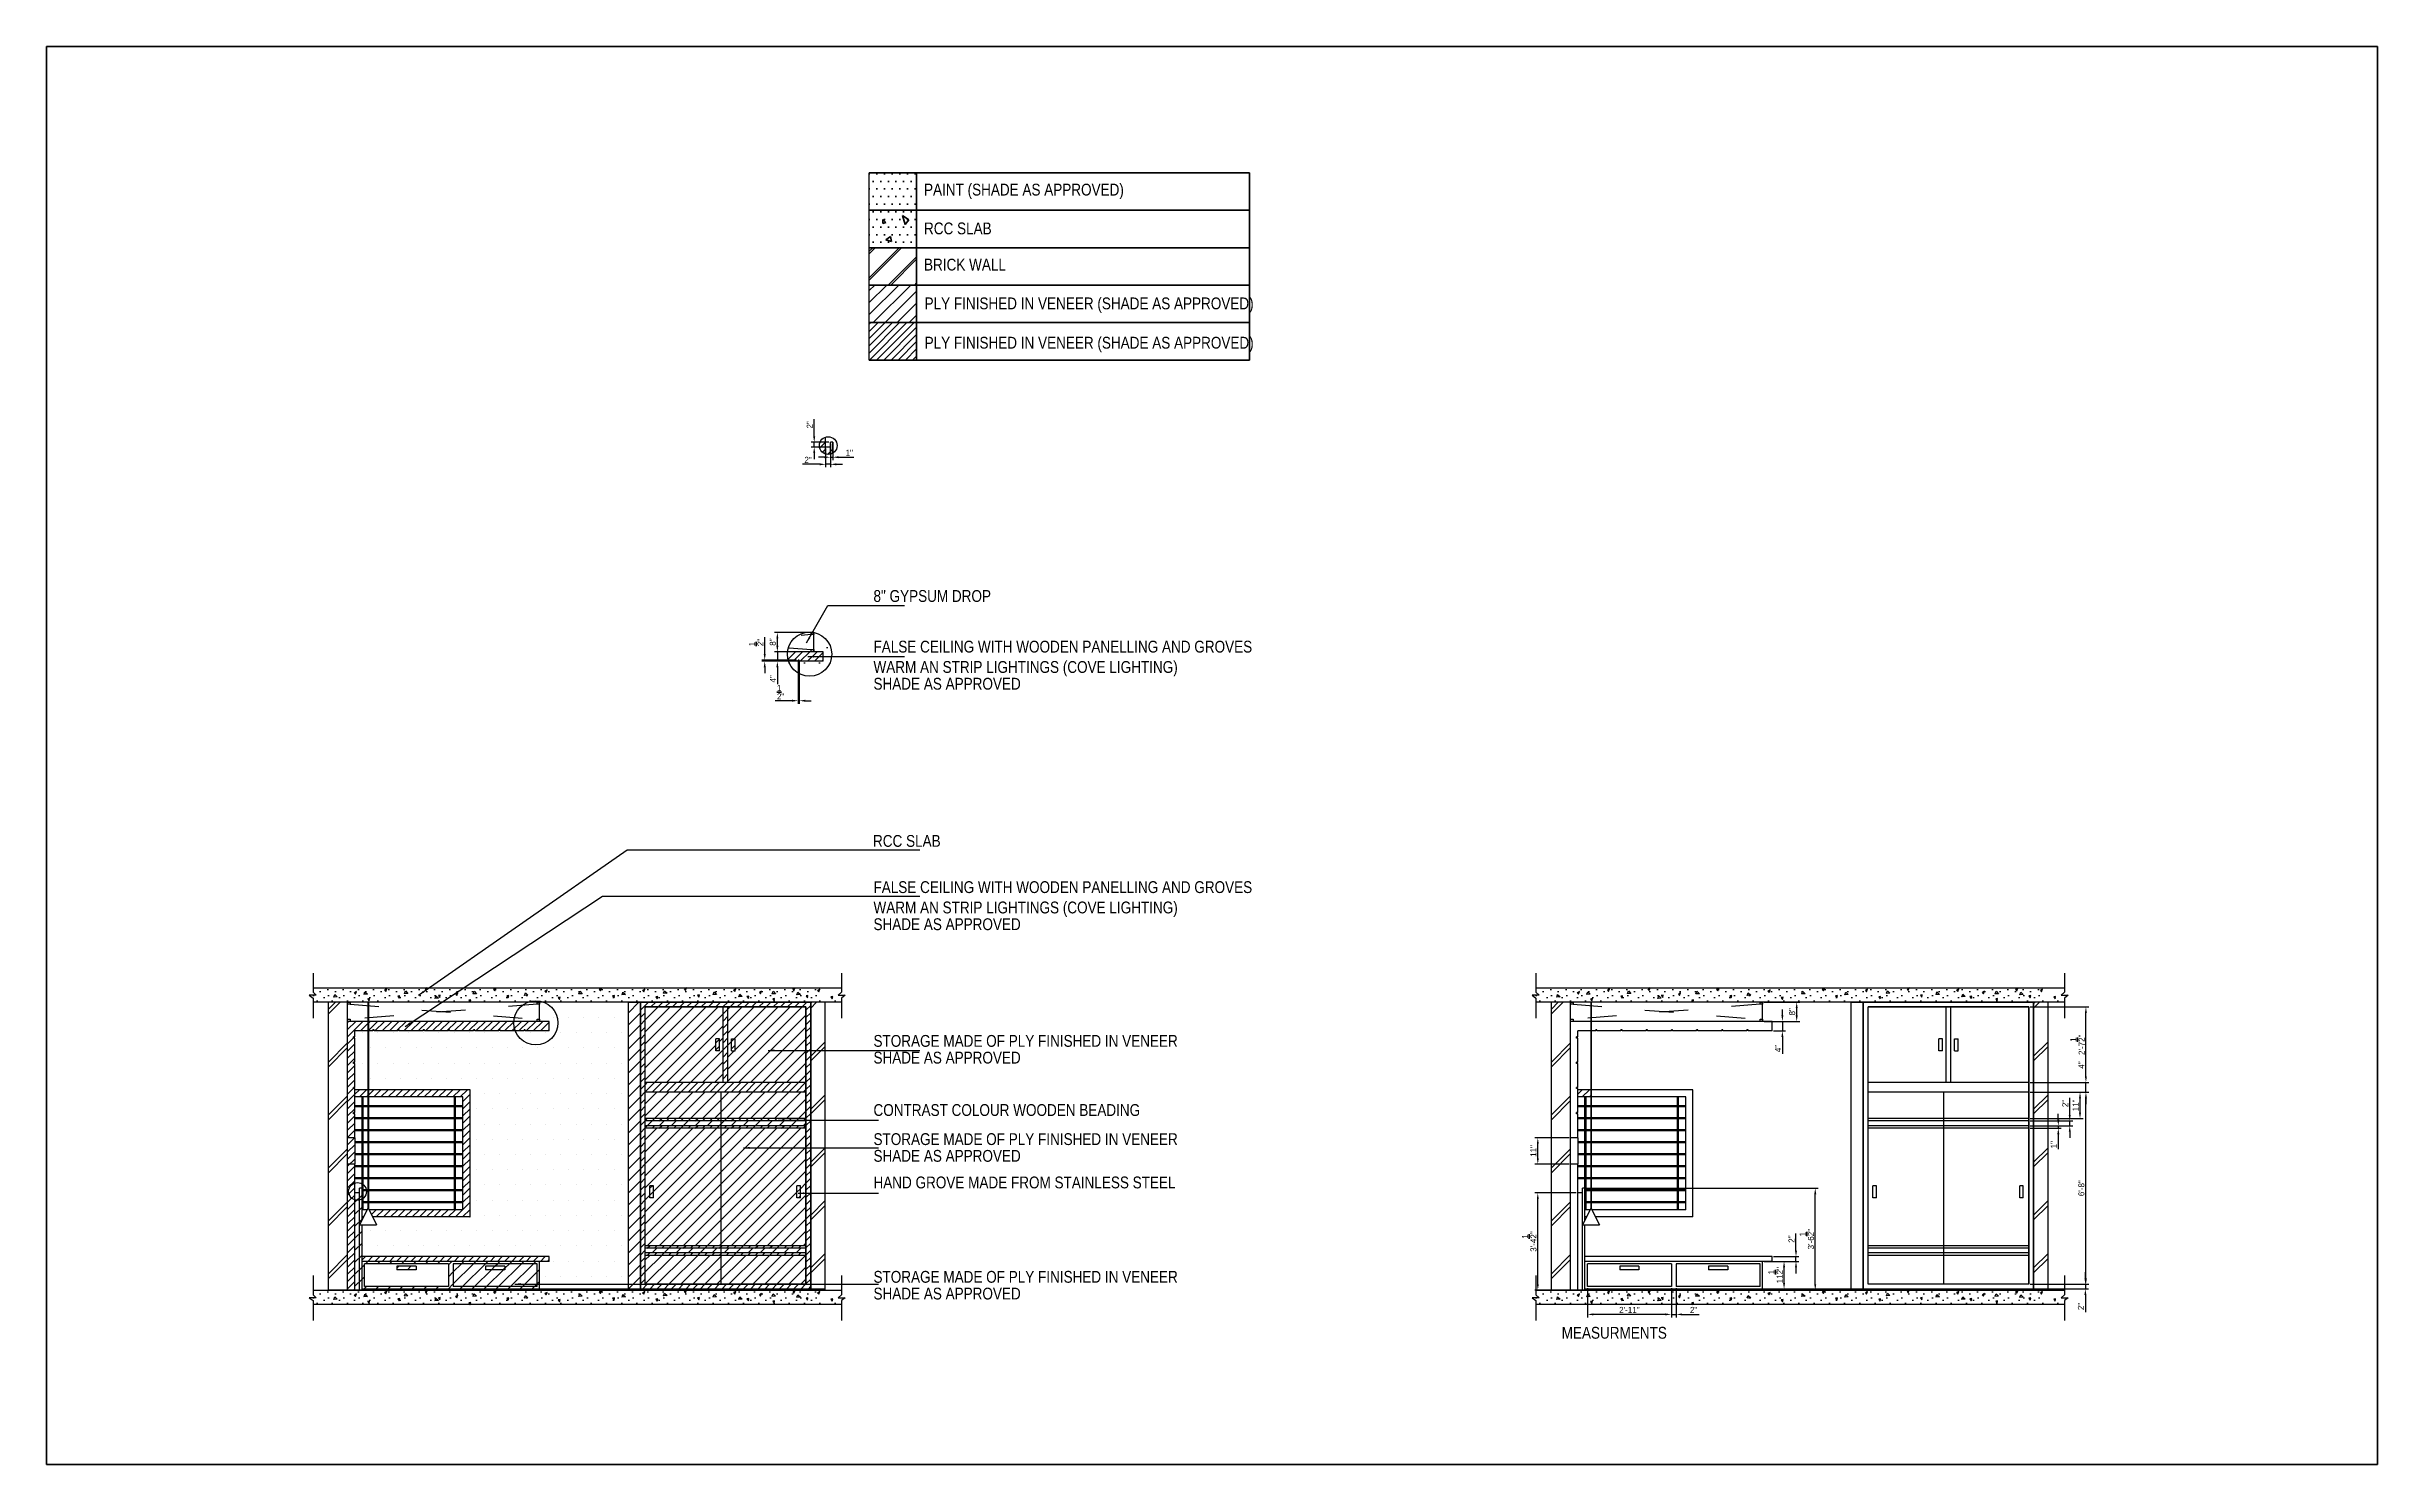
# Model space of a CAD drawing. Header units: millimetres. Extents: x 543 to 4140, y -1075 to 1161.
# Drawn here: x 3168 to 4140, y 165 to 756 of the extents above; entities that cross this region are included whole.
import ezdxf

# ---------------------------------------------------------------- set-up
doc = ezdxf.new("R2010")
doc.units = ezdxf.units.MM
doc.linetypes.add('ACAD_ISO03W100', pattern=[30, 12, -18])
doc.linetypes.add('ACAD_ISO04W100', pattern=[30, 24, -3, 0, -3])
doc.layers.add('TXT', color=7, linetype='Continuous', lineweight=25)
doc.styles.add('stylus BT', font='swissc.ttf')
doc.dimstyles.new('ISO-25', dxfattribs={"dimtxt": 2.5, "dimasz": 2.5, "dimexe": 1.25, "dimexo": 0.625, "dimtad": 1, "dimlunit": 4, "dimtxsty": 'Standard', "dimcen": 2.5, "dimadec": 0, "dimazin": 0, "dimtfac": 1, "dimtmove": 0, "dimatfit": 3, "dimfxl": 1, "dimarcsym": 0})
pattern_1 = [(45, (969.72, 2.421), (-2.5, 2.5), [])]
pattern_2 = [(45, (969.72, 2.4211), (-1.5, 1.5), [])]
pattern_3 = [(0, (969.72, -227.149), (1.5875, 3.175), [0, -3.175])]

msp = doc.modelspace()

# ---------------------------------------------------------------- texts
at = {"layer": 'TXT', "style": 'stylus BT'}
for s, height, p in [('PAINT (SHADE AS APPROVED)', 4.92032, (3534.122, 694.044)), ('RCC SLAB', 4.9203, (3534.122, 677.885)), ('BRICK WALL', 4.9203, (3534.122, 662.803)), ('PLY FINISHED IN VENEER (SHADE AS APPROVED)', 4.92032, (3534.347, 646.648)), ('PLY FINISHED IN VENEER (SHADE AS APPROVED)', 4.92032, (3534.364, 630.268)), ('8" GYPSUM DROP', 4.92032, (3513.057, 524.74)), ('FALSE CEILING WITH WOODEN PANELLING AND GROVES', 4.92032, (3513.057, 503.643)), ('WARM AN STRIP LIGHTINGS (COVE LIGHTING)', 4.92032, (3513.057, 495.166)), ('SHADE AS APPROVED', 4.92032, (3513.057, 488.191)), ('RCC SLAB', 4.9203, (3512.867, 422.707)), ('FALSE CEILING WITH WOODEN PANELLING AND GROVES', 4.92032, (3513.057, 403.456)), ('WARM AN STRIP LIGHTINGS (COVE LIGHTING)', 4.92032, (3513.057, 394.979)), ('SHADE AS APPROVED', 4.92032, (3513.057, 388.004)), ('STORAGE MADE OF PLY FINISHED IN VENEER', 4.92032, (3513.057, 339.388)), ('SHADE AS APPROVED', 4.92032, (3513.057, 332.412)), ('CONTRAST COLOUR WOODEN BEADING', 4.92032, (3513.057, 310.59)), ('STORAGE MADE OF PLY FINISHED IN VENEER', 4.92032, (3513.057, 298.47)), ('SHADE AS APPROVED', 4.92032, (3513.057, 291.494)), ('HAND GROVE MADE FROM STAINLESS STEEL', 4.92032, (3513.057, 280.417)), ('STORAGE MADE OF PLY FINISHED IN VENEER', 4.92032, (3513.057, 241.097)), ('SHADE AS APPROVED', 4.92032, (3513.057, 234.121)), ('MEASURMENTS', 4.92032, (3799.886, 217.788))]:
    msp.add_text(s, height=height, dxfattribs=at).set_placement(p)

# ---------------------------------------------------------------- blocks, each defined once
blk = doc.blocks.new('*D22')
at = {"color": 0, "linetype": 'ACAD_ISO04W100', "lineweight": -2}
for p, q in [((3472.99, 506.5), (3472.99, 509)), ((3477.09, 504), (3471.74, 504)), ((3477.09, 500), (3471.74, 500)), ((3472.99, 504), (3472.99, 500)), ((3472.99, 497.5), (3472.99, 490.42))]:
    blk.add_line(p, q, dxfattribs=at)
at = {"color": 0, "linetype": 'ACAD_ISO04W100', "lineweight": 100}
for points in [[(3472.57, 506.5), (3473.41, 506.5), (3472.99, 504)], [(3472.57, 497.5), (3473.41, 497.5), (3472.99, 500)]]:
    blk.add_solid(points, dxfattribs=at)
at = {"layer": 'Defpoints', "color": 0, "linetype": 'ACAD_ISO04W100', "lineweight": 100}
for p in [(3472.99, 504), (3477.71, 504), (3477.71, 500)]:
    blk.add_point(p, dxfattribs=at)
at = {"color": 0, "linetype": 'ACAD_ISO04W100', "lineweight": 100, "insert": (3471.11, 492.71), "char_height": 2.5, "attachment_point": 5, "rotation": 90}
blk.add_mtext('4"', dxfattribs=at)
blk = doc.blocks.new('*D23')
at = {"color": 0, "linetype": 'ACAD_ISO04W100', "lineweight": -2}
for p, q in [((3487.51, 512), (3471.74, 512)), ((3472.99, 506.49), (3472.99, 509.5)), ((3487.51, 503.99), (3471.74, 503.99))]:
    blk.add_line(p, q, dxfattribs=at)
at = {"color": 0, "linetype": 'ACAD_ISO04W100', "lineweight": 100}
for points in [[(3472.57, 509.5), (3473.41, 509.5), (3472.99, 512)], [(3472.57, 506.49), (3473.41, 506.49), (3472.99, 503.99)]]:
    blk.add_solid(points, dxfattribs=at)
at = {"layer": 'Defpoints', "color": 0, "linetype": 'ACAD_ISO04W100', "lineweight": 100}
for p in [(3472.99, 512), (3488.14, 512), (3488.14, 503.99)]:
    blk.add_point(p, dxfattribs=at)
at = {"color": 0, "linetype": 'ACAD_ISO04W100', "lineweight": 100, "insert": (3471.11, 508), "char_height": 2.5, "attachment_point": 5, "rotation": 90}
blk.add_mtext('8"', dxfattribs=at)
blk = doc.blocks.new('*D24')
at = {"color": 0, "linetype": 'ACAD_ISO04W100', "lineweight": -2}
for p, q in [((3481.64, 499.88), (3481.64, 482.33)), ((3482.14, 499.88), (3482.14, 482.33)), ((3479.14, 483.58), (3472.05, 483.58)), ((3482.14, 483.58), (3481.64, 483.58)), ((3484.64, 483.58), (3487.14, 483.58))]:
    blk.add_line(p, q, dxfattribs=at)
at = {"color": 0, "linetype": 'ACAD_ISO04W100', "lineweight": 100}
for points in [[(3479.14, 484), (3479.14, 483.16), (3481.64, 483.58)], [(3484.64, 484), (3484.64, 483.16), (3482.14, 483.58)]]:
    blk.add_solid(points, dxfattribs=at)
at = {"layer": 'Defpoints', "color": 0, "linetype": 'ACAD_ISO04W100', "lineweight": 100}
for p in [(3481.64, 500.5), (3482.14, 500.5), (3481.64, 483.58)]:
    blk.add_point(p, dxfattribs=at)
at = {"color": 0, "linetype": 'ACAD_ISO04W100', "lineweight": 100, "insert": (3474.35, 487.12), "char_height": 2.5, "attachment_point": 5}
blk.add_mtext('{\\H1.000000x;\\S1/2;}"', dxfattribs=at)
blk = doc.blocks.new('*D25')
at = {"color": 0, "linetype": 'ACAD_ISO04W100', "lineweight": -2}
for p, q in [((3467.72, 503), (3467.72, 510.09)), ((3481.01, 500.5), (3466.47, 500.5)), ((3481.01, 500), (3466.47, 500)), ((3467.72, 500), (3467.72, 500.5)), ((3467.72, 497.5), (3467.72, 495))]:
    blk.add_line(p, q, dxfattribs=at)
at = {"color": 0, "linetype": 'ACAD_ISO04W100', "lineweight": 100}
for points in [[(3467.31, 503), (3468.14, 503), (3467.72, 500.5)], [(3467.31, 497.5), (3468.14, 497.5), (3467.72, 500)]]:
    blk.add_solid(points, dxfattribs=at)
at = {"layer": 'Defpoints', "color": 0, "linetype": 'ACAD_ISO04W100', "lineweight": 100}
for p in [(3467.72, 500.5), (3481.64, 500.5), (3481.64, 500)]:
    blk.add_point(p, dxfattribs=at)
at = {"color": 0, "linetype": 'ACAD_ISO04W100', "lineweight": 100, "insert": (3464.18, 507.79), "char_height": 2.5, "attachment_point": 5, "rotation": 90}
blk.add_mtext('{\\H1.000000x;\\S1/2;}"', dxfattribs=at)
blk = doc.blocks.new('*D26')
at = {"color": 0, "lineweight": -2}
for p, q in [((3493.08, 588.6), (3493.08, 580.81)), ((3495.08, 588.6), (3495.08, 580.81)), ((3490.58, 582.06), (3483.5, 582.06)), ((3495.08, 582.06), (3493.08, 582.06)), ((3497.58, 582.06), (3500.08, 582.06))]:
    blk.add_line(p, q, dxfattribs=at)
at = {"color": 0, "lineweight": 100}
for points in [[(3490.58, 582.47), (3490.58, 581.64), (3493.08, 582.06)], [(3497.58, 582.47), (3497.58, 581.64), (3495.08, 582.06)]]:
    blk.add_solid(points, dxfattribs=at)
at = {"layer": 'Defpoints', "color": 0, "lineweight": 100}
for p in [(3493.08, 589.23), (3495.08, 589.23), (3493.08, 582.06)]:
    blk.add_point(p, dxfattribs=at)
at = {"color": 0, "lineweight": 100, "insert": (3485.79, 583.93), "char_height": 2.5, "attachment_point": 5}
blk.add_mtext('2"', dxfattribs=at)
blk = doc.blocks.new('*D27')
at = {"color": 0, "lineweight": -2}
for p, q in [((3492.58, 585.02), (3490.08, 585.02)), ((3495.08, 590.6), (3495.08, 583.77)), ((3495.08, 585.02), (3496.08, 585.02)), ((3496.08, 590.6), (3496.08, 583.77)), ((3498.58, 585.02), (3504.83, 585.02))]:
    blk.add_line(p, q, dxfattribs=at)
at = {"color": 0, "lineweight": 100}
for points in [[(3492.58, 585.43), (3492.58, 584.6), (3495.08, 585.02)], [(3498.58, 585.43), (3498.58, 584.6), (3496.08, 585.02)]]:
    blk.add_solid(points, dxfattribs=at)
at = {"layer": 'Defpoints', "color": 0, "lineweight": 100}
for p in [(3495.08, 591.23), (3496.08, 591.23), (3496.08, 585.02)]:
    blk.add_point(p, dxfattribs=at)
at = {"color": 0, "lineweight": 100, "insert": (3502.96, 586.89), "char_height": 2.5, "attachment_point": 5}
blk.add_mtext('1"', dxfattribs=at)
blk = doc.blocks.new('*D28')
at = {"color": 0, "lineweight": -2}
for p, q in [((3488.36, 593.73), (3488.36, 600.81)), ((3494.46, 591.23), (3487.11, 591.23)), ((3494.46, 589.23), (3487.11, 589.23)), ((3488.36, 589.23), (3488.36, 591.23)), ((3488.36, 586.73), (3488.36, 584.23))]:
    blk.add_line(p, q, dxfattribs=at)
at = {"color": 0, "lineweight": 100}
for points in [[(3487.94, 593.73), (3488.78, 593.73), (3488.36, 591.23)], [(3487.94, 586.73), (3488.78, 586.73), (3488.36, 589.23)]]:
    blk.add_solid(points, dxfattribs=at)
at = {"layer": 'Defpoints', "color": 0, "lineweight": 100}
for p in [(3488.36, 591.23), (3495.08, 591.23), (3495.08, 589.23)]:
    blk.add_point(p, dxfattribs=at)
at = {"color": 0, "lineweight": 100, "insert": (3486.48, 598.52), "char_height": 2.5, "attachment_point": 5, "rotation": 90}
blk.add_mtext('2"', dxfattribs=at)
blk = doc.blocks.new('*D29')
at = {"color": 0, "lineweight": -2}
for p, q in [((3884.21, 249.99), (3893.81, 249.99)), ((3892.56, 240.99), (3892.56, 247.49)), ((3884.21, 238.49), (3893.81, 238.49))]:
    blk.add_line(p, q, dxfattribs=at)
at = {"color": 0, "lineweight": 100}
for points in [[(3892.15, 247.49), (3892.98, 247.49), (3892.56, 249.99)], [(3892.15, 240.99), (3892.98, 240.99), (3892.56, 238.49)]]:
    blk.add_solid(points, dxfattribs=at)
at = {"layer": 'Defpoints', "color": 0, "lineweight": 100}
for p in [(3883.59, 249.99), (3892.56, 249.99), (3883.59, 238.49)]:
    blk.add_point(p, dxfattribs=at)
at = {"color": 0, "lineweight": 100, "insert": (3889.02, 244.24), "char_height": 2.5, "attachment_point": 5, "rotation": 90}
blk.add_mtext('11{\\H1.000000x;\\S1/2;}"', dxfattribs=at)
blk = doc.blocks.new('*D30')
at = {"color": 0, "lineweight": -2}
for p, q in [((3897.54, 254.49), (3897.54, 261.57)), ((3888.21, 251.99), (3898.79, 251.99)), ((3888.21, 249.99), (3898.79, 249.99)), ((3897.54, 249.99), (3897.54, 251.99)), ((3897.54, 247.49), (3897.54, 244.99))]:
    blk.add_line(p, q, dxfattribs=at)
at = {"color": 0, "lineweight": 100}
for points in [[(3897.12, 254.49), (3897.96, 254.49), (3897.54, 251.99)], [(3897.12, 247.49), (3897.96, 247.49), (3897.54, 249.99)]]:
    blk.add_solid(points, dxfattribs=at)
at = {"layer": 'Defpoints', "color": 0, "lineweight": 100}
for p in [(3887.59, 251.99), (3887.59, 249.99), (3897.54, 251.99)]:
    blk.add_point(p, dxfattribs=at)
at = {"color": 0, "lineweight": 100, "insert": (3895.67, 259.28), "char_height": 2.5, "attachment_point": 5, "rotation": 90}
blk.add_mtext('2"', dxfattribs=at)
blk = doc.blocks.new('*D31')
at = {"color": 0, "lineweight": -2}
for p, q in [((3810.21, 280.49), (3906.82, 280.49)), ((3905.57, 240.49), (3905.57, 277.99)), ((3810.21, 237.99), (3906.82, 237.99))]:
    blk.add_line(p, q, dxfattribs=at)
at = {"color": 0, "lineweight": 100}
for points in [[(3905.16, 277.99), (3905.99, 277.99), (3905.57, 280.49)], [(3905.16, 240.49), (3905.99, 240.49), (3905.57, 237.99)]]:
    blk.add_solid(points, dxfattribs=at)
at = {"layer": 'Defpoints', "color": 0, "lineweight": 100}
for p in [(3809.59, 280.49), (3905.57, 280.49), (3809.59, 237.99)]:
    blk.add_point(p, dxfattribs=at)
at = {"color": 0, "lineweight": 100, "insert": (3902.03, 259.24), "char_height": 2.5, "attachment_point": 5, "rotation": 90}
blk.add_mtext('3\'-6{\\H1.000000x;\\S1/2;}"', dxfattribs=at)
blk = doc.blocks.new('*D32')
at = {"color": 0, "lineweight": -2}
for p, q in [((3805.96, 278.49), (3788.68, 278.49)), ((3789.93, 240.49), (3789.93, 275.99)), ((3805.96, 237.99), (3788.68, 237.99))]:
    blk.add_line(p, q, dxfattribs=at)
at = {"color": 0, "lineweight": 100}
for points in [[(3789.52, 275.99), (3790.35, 275.99), (3789.93, 278.49)], [(3789.52, 240.49), (3790.35, 240.49), (3789.93, 237.99)]]:
    blk.add_solid(points, dxfattribs=at)
at = {"layer": 'Defpoints', "color": 0, "lineweight": 100}
for p in [(3789.93, 278.49), (3806.59, 278.49), (3806.59, 237.99)]:
    blk.add_point(p, dxfattribs=at)
at = {"color": 0, "lineweight": 100, "insert": (3786.39, 258.24), "char_height": 2.5, "attachment_point": 5, "rotation": 90}
blk.add_mtext('3\'-4{\\H1.000000x;\\S1/2;}"', dxfattribs=at)
blk = doc.blocks.new('*D33')
at = {"color": 0, "lineweight": -2}
for p, q in [((3802.96, 301.49), (3788.68, 301.49)), ((3789.93, 292.99), (3789.93, 298.99)), ((3802.96, 290.49), (3788.68, 290.49))]:
    blk.add_line(p, q, dxfattribs=at)
at = {"color": 0, "lineweight": 100}
for points in [[(3789.52, 298.99), (3790.35, 298.99), (3789.93, 301.49)], [(3789.52, 292.99), (3790.35, 292.99), (3789.93, 290.49)]]:
    blk.add_solid(points, dxfattribs=at)
at = {"layer": 'Defpoints', "color": 0, "lineweight": 100}
for p in [(3789.93, 301.49), (3803.59, 301.49), (3803.59, 290.49)]:
    blk.add_point(p, dxfattribs=at)
at = {"color": 0, "lineweight": 100, "insert": (3788.06, 295.99), "char_height": 2.5, "attachment_point": 5, "rotation": 90}
blk.add_mtext('11"', dxfattribs=at)
blk = doc.blocks.new('*D34')
at = {"color": 0, "lineweight": -2}
for p, q in [((3810.59, 238.86), (3810.59, 226.65)), ((3845.59, 238.86), (3845.59, 226.65)), ((3843.09, 227.9), (3813.09, 227.9))]:
    blk.add_line(p, q, dxfattribs=at)
at = {"color": 0, "lineweight": 100}
for points in [[(3813.09, 228.32), (3813.09, 227.49), (3810.59, 227.9)], [(3843.09, 228.32), (3843.09, 227.49), (3845.59, 227.9)]]:
    blk.add_solid(points, dxfattribs=at)
at = {"layer": 'Defpoints', "color": 0, "lineweight": 100}
for p in [(3810.59, 239.49), (3845.59, 239.49), (3810.59, 227.9)]:
    blk.add_point(p, dxfattribs=at)
at = {"color": 0, "lineweight": 100, "insert": (3828.09, 229.78), "char_height": 2.5, "attachment_point": 5}
blk.add_mtext('2\'-11"', dxfattribs=at)
blk = doc.blocks.new('*D35')
at = {"color": 0, "lineweight": -2}
for p, q in [((3845.59, 237.86), (3845.59, 226.65)), ((3847.59, 238.86), (3847.59, 226.65)), ((3843.09, 227.9), (3840.59, 227.9)), ((3845.59, 227.9), (3847.59, 227.9)), ((3850.09, 227.9), (3857.17, 227.9))]:
    blk.add_line(p, q, dxfattribs=at)
at = {"color": 0, "lineweight": 100}
for points in [[(3843.09, 228.32), (3843.09, 227.49), (3845.59, 227.9)], [(3850.09, 228.32), (3850.09, 227.49), (3847.59, 227.9)]]:
    blk.add_solid(points, dxfattribs=at)
at = {"layer": 'Defpoints', "color": 0, "lineweight": 100}
for p in [(3845.59, 238.49), (3847.59, 239.49), (3845.59, 227.9)]:
    blk.add_point(p, dxfattribs=at)
at = {"color": 0, "lineweight": 100, "insert": (3854.88, 229.78), "char_height": 2.5, "attachment_point": 5}
blk.add_mtext('2"', dxfattribs=at)
blk = doc.blocks.new('*D36')
at = {"color": 0, "lineweight": -2}
for p, q in [((3888.21, 349.99), (3893.13, 349.99)), ((3891.88, 352.49), (3891.88, 354.99)), ((3891.88, 349.99), (3891.88, 345.99)), ((3888.21, 345.99), (3893.13, 345.99)), ((3891.88, 343.49), (3891.88, 336.4))]:
    blk.add_line(p, q, dxfattribs=at)
at = {"color": 0, "lineweight": 100}
for points in [[(3891.46, 352.49), (3892.29, 352.49), (3891.88, 349.99)], [(3891.46, 343.49), (3892.29, 343.49), (3891.88, 345.99)]]:
    blk.add_solid(points, dxfattribs=at)
at = {"layer": 'Defpoints', "color": 0, "lineweight": 100}
for p in [(3887.59, 349.99), (3891.88, 349.99), (3887.59, 345.99)]:
    blk.add_point(p, dxfattribs=at)
at = {"color": 0, "lineweight": 100, "insert": (3890, 338.7), "char_height": 2.5, "attachment_point": 5, "rotation": 90}
blk.add_mtext('4"', dxfattribs=at)
blk = doc.blocks.new('*D37')
at = {"color": 0, "lineweight": -2}
for p, q in [((3884.21, 357.99), (3899.09, 357.99)), ((3884.21, 349.98), (3899.09, 349.98)), ((3897.84, 352.48), (3897.84, 355.49))]:
    blk.add_line(p, q, dxfattribs=at)
at = {"color": 0, "lineweight": 100}
for points in [[(3897.42, 355.49), (3898.25, 355.49), (3897.84, 357.99)], [(3897.42, 352.48), (3898.25, 352.48), (3897.84, 349.98)]]:
    blk.add_solid(points, dxfattribs=at)
at = {"layer": 'Defpoints', "color": 0, "lineweight": 100}
for p in [(3883.59, 357.99), (3883.59, 349.98), (3897.84, 357.99)]:
    blk.add_point(p, dxfattribs=at)
at = {"color": 0, "lineweight": 100, "insert": (3895.96, 353.98), "char_height": 2.5, "attachment_point": 5, "rotation": 90}
blk.add_mtext('8"', dxfattribs=at)
blk = doc.blocks.new('*D39')
at = {"color": 0, "lineweight": -2}
for p, q in [((4018.17, 242.99), (4018.17, 245.49)), ((3995.21, 240.49), (4019.42, 240.49)), ((3995.21, 238.49), (4019.42, 238.49)), ((4018.17, 240.49), (4018.17, 238.49)), ((4018.17, 235.99), (4018.17, 228.9))]:
    blk.add_line(p, q, dxfattribs=at)
at = {"color": 0, "lineweight": 100}
for points in [[(4017.75, 242.99), (4018.58, 242.99), (4018.17, 240.49)], [(4017.75, 235.99), (4018.58, 235.99), (4018.17, 238.49)]]:
    blk.add_solid(points, dxfattribs=at)
at = {"layer": 'Defpoints', "color": 0, "lineweight": 100}
for p in [(3994.59, 240.49), (3994.59, 238.49), (4018.17, 238.49)]:
    blk.add_point(p, dxfattribs=at)
at = {"color": 0, "lineweight": 100, "insert": (4016.29, 231.2), "char_height": 2.5, "attachment_point": 5, "rotation": 90}
blk.add_mtext('2"', dxfattribs=at)
blk = doc.blocks.new('*D40')
at = {"color": 0, "lineweight": -2}
for p, q in [((3995.21, 320.49), (4019.63, 320.49)), ((4018.38, 242.99), (4018.38, 317.99)), ((3995.21, 240.49), (4019.63, 240.49))]:
    blk.add_line(p, q, dxfattribs=at)
at = {"color": 0, "lineweight": 100}
for points in [[(4017.96, 317.99), (4018.79, 317.99), (4018.38, 320.49)], [(4017.96, 242.99), (4018.79, 242.99), (4018.38, 240.49)]]:
    blk.add_solid(points, dxfattribs=at)
at = {"layer": 'Defpoints', "color": 0, "lineweight": 100}
for p in [(3994.59, 320.49), (4018.38, 320.49), (3994.59, 240.49)]:
    blk.add_point(p, dxfattribs=at)
at = {"color": 0, "lineweight": 100, "insert": (4016.5, 280.49), "char_height": 2.5, "attachment_point": 5, "rotation": 90}
blk.add_mtext('6\'-8"', dxfattribs=at)
blk = doc.blocks.new('*D41')
at = {"color": 0, "lineweight": -2}
for p, q in [((4018.38, 326.99), (4018.38, 334.07)), ((3995.21, 324.49), (4019.63, 324.49)), ((4018.38, 320.49), (4018.38, 324.49)), ((3995.21, 320.49), (4019.63, 320.49)), ((4018.38, 317.99), (4018.38, 315.49))]:
    blk.add_line(p, q, dxfattribs=at)
at = {"color": 0, "lineweight": 100}
for points in [[(4017.96, 326.99), (4018.79, 326.99), (4018.38, 324.49)], [(4017.96, 317.99), (4018.79, 317.99), (4018.38, 320.49)]]:
    blk.add_solid(points, dxfattribs=at)
at = {"layer": 'Defpoints', "color": 0, "lineweight": 100}
for p in [(3994.59, 324.49), (4018.38, 324.49), (3994.59, 320.49)]:
    blk.add_point(p, dxfattribs=at)
at = {"color": 0, "lineweight": 100, "insert": (4016.5, 331.78), "char_height": 2.5, "attachment_point": 5, "rotation": 90}
blk.add_mtext('4"', dxfattribs=at)
blk = doc.blocks.new('*D42')
at = {"color": 0, "lineweight": -2}
for p, q in [((3995.21, 355.99), (4019.63, 355.99)), ((4018.38, 326.99), (4018.38, 353.49)), ((3995.21, 324.49), (4019.63, 324.49))]:
    blk.add_line(p, q, dxfattribs=at)
at = {"color": 0, "lineweight": 100}
for points in [[(4017.96, 353.49), (4018.79, 353.49), (4018.38, 355.99)], [(4017.96, 326.99), (4018.79, 326.99), (4018.38, 324.49)]]:
    blk.add_solid(points, dxfattribs=at)
at = {"layer": 'Defpoints', "color": 0, "lineweight": 100}
for p in [(3994.59, 355.99), (4018.38, 355.99), (3994.59, 324.49)]:
    blk.add_point(p, dxfattribs=at)
at = {"color": 0, "lineweight": 100, "insert": (4014.83, 340.24), "char_height": 2.5, "attachment_point": 5, "rotation": 90}
blk.add_mtext('2\'-7{\\H1.000000x;\\S1/2;}"', dxfattribs=at)
blk = doc.blocks.new('*D44')
at = {"color": 0, "lineweight": -2}
for p, q in [((4006.87, 308.99), (4006.87, 311.49)), ((3995.21, 306.49), (4008.12, 306.49)), ((3995.21, 305.49), (4008.12, 305.49)), ((4006.87, 306.49), (4006.87, 305.49)), ((4006.87, 302.99), (4006.87, 296.74))]:
    blk.add_line(p, q, dxfattribs=at)
at = {"color": 0, "lineweight": 100}
for points in [[(4006.45, 308.99), (4007.28, 308.99), (4006.87, 306.49)], [(4006.45, 302.99), (4007.28, 302.99), (4006.87, 305.49)]]:
    blk.add_solid(points, dxfattribs=at)
at = {"layer": 'Defpoints', "color": 0, "lineweight": 100}
for p in [(3994.59, 306.49), (3994.59, 305.49), (4006.87, 306.49)]:
    blk.add_point(p, dxfattribs=at)
at = {"color": 0, "lineweight": 100, "insert": (4004.99, 298.61), "char_height": 2.5, "attachment_point": 5, "rotation": 90}
blk.add_mtext('1"', dxfattribs=at)
blk = doc.blocks.new('*D46')
at = {"color": 0, "lineweight": -2}
for p, q in [((4011.64, 310.99), (4011.64, 318.07)), ((3995.21, 308.49), (4012.89, 308.49)), ((3995.21, 306.49), (4012.89, 306.49)), ((4011.64, 306.49), (4011.64, 308.49)), ((4011.64, 303.99), (4011.64, 301.49))]:
    blk.add_line(p, q, dxfattribs=at)
at = {"color": 0, "lineweight": 100}
for points in [[(4011.22, 310.99), (4012.06, 310.99), (4011.64, 308.49)], [(4011.22, 303.99), (4012.06, 303.99), (4011.64, 306.49)]]:
    blk.add_solid(points, dxfattribs=at)
at = {"layer": 'Defpoints', "color": 0, "lineweight": 100}
for p in [(3994.59, 308.49), (3994.59, 306.49), (4011.64, 308.49)]:
    blk.add_point(p, dxfattribs=at)
at = {"color": 0, "lineweight": 100, "insert": (4009.77, 315.78), "char_height": 2.5, "attachment_point": 5, "rotation": 90}
blk.add_mtext('2"', dxfattribs=at)
blk = doc.blocks.new('*D47')
at = {"color": 0, "lineweight": -2}
for p, q in [((3995.21, 320.49), (4017.17, 320.49)), ((4015.92, 311.99), (4015.92, 317.99)), ((3995.21, 309.49), (4017.17, 309.49))]:
    blk.add_line(p, q, dxfattribs=at)
at = {"color": 0, "lineweight": 100}
for points in [[(4015.5, 317.99), (4016.33, 317.99), (4015.92, 320.49)], [(4015.5, 311.99), (4016.33, 311.99), (4015.92, 309.49)]]:
    blk.add_solid(points, dxfattribs=at)
at = {"layer": 'Defpoints', "color": 0, "lineweight": 100}
for p in [(3994.59, 320.49), (4015.92, 320.49), (3994.59, 309.49)]:
    blk.add_point(p, dxfattribs=at)
at = {"color": 0, "lineweight": 100, "insert": (4014.04, 314.99), "char_height": 2.5, "attachment_point": 5, "rotation": 90}
blk.add_mtext('11"', dxfattribs=at)

# ---------------------------------------------------------------- dimensions: what is measured, and where the dimension line sits
at = {"lineweight": 100}
for base, p1, p2, picture, middle in [((3488.36, 591.228), (3495.082, 589.228), (3495.082, 591.228), '*D28', (3486.485, 598.519)), ((3897.838, 357.987), (3883.59, 349.979), (3883.59, 357.987), '*D37', (3895.963, 353.983)), ((4018.376, 355.987), (3994.59, 324.487), (3994.59, 355.987), '*D42', (4014.835, 340.237)), ((4018.376, 324.487), (3994.59, 320.487), (3994.59, 324.487), '*D41', (4016.501, 331.779)), ((4018.376, 320.487), (3994.59, 240.487), (3994.59, 320.487), '*D40', (4016.501, 280.487)), ((4015.916, 320.487), (3994.59, 309.487), (3994.59, 320.487), '*D47', (4014.041, 314.987)), ((4011.641, 308.487), (3994.59, 306.487), (3994.59, 308.487), '*D46', (4009.766, 315.779)), ((3789.934, 301.487), (3803.59, 290.487), (3803.59, 301.487), '*D33', (3788.059, 295.987)), ((3905.573, 280.487), (3809.59, 237.987), (3809.59, 280.487), '*D31', (3902.032, 259.237)), ((3897.542, 251.987), (3887.59, 249.987), (3887.59, 251.987), '*D30', (3895.667, 259.279)), ((3892.562, 249.987), (3883.59, 238.487), (3883.59, 249.987), '*D29', (3889.02, 244.237)), ((4018.168, 238.487), (3994.59, 240.487), (3994.59, 238.487), '*D39', (4016.293, 231.196))]:
    dim = msp.add_linear_dim(base=base, p1=p1, p2=p2, angle=90, dimstyle='ISO-25', dxfattribs=at)
    dim.commit()
    dim.dimension.update_dxf_attribs({"geometry": picture, "text_midpoint": middle})
for base, p1, p2, picture, middle in [((3493.082, 582.056), (3495.082, 589.228), (3493.082, 589.228), '*D26', (3485.791, 582.056)), ((3845.59, 227.903), (3847.59, 239.487), (3845.59, 238.487), '*D35', (3854.882, 227.903))]:
    dim = msp.add_linear_dim(base=base, p1=p1, p2=p2, dimstyle='ISO-25', dxfattribs=at)
    dim.commit()
    dim.dimension.update_dxf_attribs({"geometry": picture, "text_midpoint": middle, "dimtype": 160})
for base, p1, p2, picture, middle in [((3496.082, 585.016), (3495.082, 591.228), (3496.082, 591.228), '*D27', (3502.957, 586.891)), ((3810.59, 227.903), (3845.59, 239.487), (3810.59, 239.487), '*D34', (3828.09, 229.778))]:
    dim = msp.add_linear_dim(base=base, p1=p1, p2=p2, dimstyle='ISO-25', dxfattribs=at)
    dim.commit()
    dim.dimension.update_dxf_attribs({"geometry": picture, "text_midpoint": middle})
at = {"linetype": 'ACAD_ISO04W100', "lineweight": 100}
for base, p1, p2, picture, middle in [((3467.723, 500.503), (3481.638, 500.003), (3481.638, 500.503), '*D25', (3464.181, 507.795)), ((3472.99, 512.003), (3488.138, 503.994), (3488.138, 512.003), '*D23', (3471.115, 507.999))]:
    dim = msp.add_linear_dim(base=base, p1=p1, p2=p2, angle=90, dimstyle='ISO-25', dxfattribs=at)
    dim.commit()
    dim.dimension.update_dxf_attribs({"geometry": picture, "text_midpoint": middle})
dim = msp.add_linear_dim(base=(3472.99, 504.003), p1=(3477.713, 500.003), p2=(3477.713, 504.003), angle=90, dimstyle='ISO-25', dxfattribs=at)
dim.commit()
dim.dimension.update_dxf_attribs({"geometry": '*D22', "text_midpoint": (3472.99, 492.711), "dimtype": 160})
dim = msp.add_linear_dim(base=(3481.638, 483.581), p1=(3482.138, 500.503), p2=(3481.638, 500.503), dimstyle='ISO-25', dxfattribs=at)
dim.commit()
dim.dimension.update_dxf_attribs({"geometry": '*D24', "text_midpoint": (3474.346, 487.123)})
at = {"lineweight": 100}
for base, p1, p2, picture, middle in [((3891.877, 349.987), (3887.59, 345.987), (3887.59, 349.987), '*D36', (3891.877, 338.696)), ((4006.868, 306.487), (3994.59, 305.487), (3994.59, 306.487), '*D44', (4006.868, 298.612)), ((3789.934, 278.487), (3806.59, 237.987), (3806.59, 278.487), '*D32', (3789.934, 258.237))]:
    dim = msp.add_linear_dim(base=base, p1=p1, p2=p2, angle=90, dimstyle='ISO-25', dxfattribs=at)
    dim.commit()
    dim.dimension.update_dxf_attribs({"geometry": picture, "text_midpoint": middle, "dimtype": 160})

# ---------------------------------------------------------------- hatches: boundary and pattern name
at = {"lineweight": 100}
h = msp.add_hatch(dxfattribs=at)
h.set_pattern_fill('DOTS', color=256, scale=2, style=0)
h.set_pattern_definition(pattern_3)
h.paths.add_polyline_path([(3531.043, 703.481), (3511.283, 703.481), (3511.283, 687.884), (3531.043, 687.884)])
h = msp.add_hatch(dxfattribs=at)
h.set_pattern_fill('DOTS', color=256, scale=2, style=0)
h.set_pattern_definition(pattern_3)
h.paths.add_polyline_path([(3531.043, 672.286), (3531.043, 687.884), (3511.283, 687.884), (3511.283, 672.286)])
h = msp.add_hatch(dxfattribs=at)
h.set_pattern_fill('JIS_LC_8A', color=256, style=0)
h.set_pattern_definition([(45, (969.72, -227.149), (-5.515433, 5.515433), []), (45, (970.72, -227.149), (-5.515433, 5.515433), [])])
h.paths.add_polyline_path([(3511.283, 672.286), (3511.283, 656.689), (3531.043, 656.689), (3531.043, 672.286)])
h = msp.add_hatch()
h.set_pattern_fill('JIS_WOOD', color=256, scale=5, style=0)
h.set_pattern_definition([(45, (969.72, -227.149), (-2.5, 2.5), [])])
h.paths.add_polyline_path([(3531.043, 641.091), (3531.043, 656.689), (3511.283, 656.689), (3511.283, 641.091)])
h = msp.add_hatch()
h.set_pattern_fill('JIS_WOOD', color=256, scale=3, style=0)
h.set_pattern_definition([(45, (969.72, -227.149), (-1.5, 1.5), [])])
h.paths.add_polyline_path([(3511.283, 641.091), (3511.283, 625.494), (3531.043, 625.494), (3531.043, 641.091)])
h = msp.add_hatch()
h.set_pattern_fill('JIS_WOOD', color=256, scale=3, style=0)
h.set_pattern_definition([(45, (1165.9007, 313.1615), (-1.5, 1.5), [])])
edge = h.paths.add_edge_path()
edge.add_arc((3494.183, 589.883), 3.694, 107.339872, 252.660128)
edge.add_line((3493.082, 586.356), (3493.082, 593.409))
h = msp.add_hatch()
h.set_pattern_fill('JIS_WOOD', color=256, scale=5, style=0)
h.set_pattern_definition([(45, (1165.9007, 313.1615), (-2.5, 2.5), [])])
h.paths.add_polyline_path([(3496.082, 591.228), (3495.082, 591.228), (3495.082, 586.3, 0.0736498), (3496.082, 586.714)])
h.paths.add_polyline_path([(3493.082, 586.356, 0.1379772), (3495.082, 586.3), (3495.082, 589.228), (3493.082, 589.228)])
h = msp.add_hatch()
h.set_pattern_fill('DOTS', color=256, scale=4, style=0)
h.set_pattern_definition([(0, (1083.956, 156.4367), (3.175, 6.35), [0, -6.35])])
edge = h.paths.add_edge_path()
edge.add_arc((3486.558, 502.325), 9.217, 194.589713, 440.129924)
edge.add_line((3488.138, 511.405), (3488.138, 504.003))
edge.add_line((3488.138, 504.003), (3492.138, 504.003))
edge.add_line((3492.138, 504.003), (3492.138, 500.003))
edge.add_line((3492.138, 500.003), (3482.138, 500.003))
edge.add_line((3482.138, 500.003), (3482.138, 500.503))
edge.add_line((3482.138, 500.503), (3481.638, 500.503))
edge.add_line((3481.638, 500.503), (3481.638, 500.003))
edge.add_line((3481.638, 500.003), (3477.638, 500.003))
h = msp.add_hatch()
h.set_pattern_fill('JIS_WOOD', color=256, scale=3, style=0)
h.set_pattern_definition([(45, (1083.9563, 156.4367), (-1.5, 1.5), [])])
edge = h.paths.add_edge_path()
edge.add_arc((3486.558, 502.325), 9.217, 169.509068, 194.589713)
edge.add_line((3477.638, 500.003), (3481.638, 500.003))
edge.add_line((3481.638, 500.003), (3481.638, 500.503))
edge.add_line((3481.638, 500.503), (3482.138, 500.503))
edge.add_line((3482.138, 500.503), (3482.138, 500.003))
edge.add_line((3482.138, 500.003), (3492.138, 500.003))
edge.add_line((3492.138, 500.003), (3492.138, 504.003))
edge.add_line((3492.138, 504.003), (3477.495, 504.003))
h = msp.add_hatch()
h.set_pattern_fill('DOTS', color=256, scale=4, style=0)
h.set_pattern_definition([(0, (961.557, 7.696), (3.175, 6.35), [0, -6.35])])
h.paths.add_polyline_path([(3279.476, 369.262), (3279.476, 363.262), (3491.555, 363.262), (3491.555, 364.974), (3493.118, 366.121), (3490.196, 366.121), (3491.555, 367.383), (3491.555, 369.262)])
h = msp.add_hatch()
h.set_pattern_fill('DOTS', color=256, scale=4, style=0)
h.set_pattern_definition([(0, (1471.2454, 7.696), (3.175, 6.35), [0, -6.35])])
h.paths.add_polyline_path([(3789.164, 369.262), (3789.164, 363.262), (4001.244, 363.262), (4001.244, 364.974), (4002.806, 366.121), (3999.884, 366.121), (4001.244, 367.383), (4001.244, 369.262)])
h = msp.add_hatch()
h.set_pattern_fill('DOTS', color=256, scale=4, style=0)
h.set_pattern_definition([(0, (961.8584, 5.2236), (3.175, 6.35), [0, -6.35])])
h.paths.add_polyline_path([(3279.476, 366.79), (3279.476, 362.108), (3280.836, 360.846), (3277.913, 360.846), (3277.99, 360.79), (3491.857, 360.79), (3491.857, 362.502), (3493.419, 363.648), (3490.497, 363.648), (3491.857, 364.91), (3491.857, 366.79)])
h = msp.add_hatch()
h.set_pattern_fill('DOTS', color=256, scale=4, style=0)
h.set_pattern_definition([(0, (959.985, 4.288), (3.175, 6.35), [0, -6.35])])
h.paths.add_polyline_path([(3279.476, 365.854), (3279.476, 362.108), (3280.836, 360.846), (3277.913, 360.846), (3279.264, 359.854), (3489.983, 359.854), (3489.983, 361.566), (3491.546, 362.713), (3488.623, 362.713), (3489.983, 363.975), (3489.983, 365.854)])
h = msp.add_hatch()
h.set_pattern_fill('DOTS', color=256, scale=4, style=0)
h.set_pattern_definition([(0, (969.72, 2.9517), (3.175, 6.35), [0, -6.35])])
h.paths.add_polyline_path([(3499.718, 358.518), (3499.718, 360.23), (3501.281, 361.376), (3498.358, 361.376), (3499.718, 362.639), (3499.718, 364.518), (3279.476, 364.518), (3279.476, 362.639), (3280.836, 361.376), (3277.913, 361.376), (3279.476, 360.23), (3279.476, 358.518)])
h = msp.add_hatch()
h.set_pattern_fill('DOTS', color=256, scale=4, style=0)
h.set_pattern_definition([(0, (958.3457, 6.827), (3.175, 6.35), [0, -6.35])])
h.paths.add_polyline_path([(3279.476, 368.393), (3279.476, 362.393), (3488.344, 362.393), (3488.344, 364.105), (3489.906, 365.252), (3486.984, 365.252), (3488.344, 366.514), (3488.344, 368.393)])
h = msp.add_hatch()
h.set_pattern_fill('DOTS', color=256, scale=4, style=0)
h.set_pattern_definition([(0, (1471.5465, 5.2236), (3.175, 6.35), [0, -6.35])])
h.paths.add_polyline_path([(3789.164, 366.79), (3789.164, 362.108), (3790.524, 360.846), (3787.602, 360.846), (3787.678, 360.79), (4001.545, 360.79), (4001.545, 362.502), (4003.107, 363.648), (4000.185, 363.648), (4001.545, 364.91), (4001.545, 366.79)])
h = msp.add_hatch()
h.set_pattern_fill('DOTS', color=256, scale=4, style=0)
h.set_pattern_definition([(0, (1469.673, 4.288), (3.175, 6.35), [0, -6.35])])
h.paths.add_polyline_path([(3789.164, 365.854), (3789.164, 362.108), (3790.524, 360.846), (3787.602, 360.846), (3788.953, 359.854), (3999.671, 359.854), (3999.671, 361.566), (4001.234, 362.713), (3998.311, 362.713), (3999.671, 363.975), (3999.671, 365.854)])
h = msp.add_hatch()
h.set_pattern_fill('DOTS', color=256, scale=4, style=0)
h.set_pattern_definition([(0, (1479.408, 2.9517), (3.175, 6.35), [0, -6.35])])
h.paths.add_polyline_path([(4009.406, 358.518), (4009.406, 360.23), (4010.969, 361.376), (4008.046, 361.376), (4009.406, 362.639), (4009.406, 364.518), (3789.164, 364.518), (3789.164, 362.639), (3790.524, 361.376), (3787.602, 361.376), (3789.164, 360.23), (3789.164, 358.518)])
h = msp.add_hatch()
h.set_pattern_fill('DOTS', color=256, scale=4, style=0)
h.set_pattern_definition([(0, (1468.034, 6.827), (3.175, 6.35), [0, -6.35])])
h.paths.add_polyline_path([(3789.164, 368.393), (3789.164, 362.393), (3998.032, 362.393), (3998.032, 364.105), (3999.595, 365.252), (3996.672, 365.252), (3998.032, 366.514), (3998.032, 368.393)])
h = msp.add_hatch()
h.set_pattern_fill('JIS_WOOD', color=256, scale=3, style=0)
h.set_pattern_definition(pattern_2)
h.paths.add_polyline_path([(3299.902, 251.987), (3299.902, 249.987), (3377.902, 249.987), (3377.902, 251.987)])
h.paths.add_polyline_path([(3341.902, 271.487), (3302.806, 271.487), (3304.315, 268.487), (3344.902, 268.487), (3344.902, 321.487), (3302.542, 321.487), (3302.542, 318.487), (3341.902, 318.487)])
h.paths.add_polyline_path([(3296.902, 290.487), (3296.402, 290.487), (3293.902, 290.487), (3293.902, 237.987), (3296.902, 237.987)])
h.paths.add_polyline_path([(3296.902, 301.487), (3293.902, 301.487), (3293.902, 290.487), (3296.402, 290.487), (3296.902, 290.487)])
h.paths.add_polyline_path([(3296.902, 311.487), (3296.402, 311.487), (3296.402, 311.987), (3296.902, 311.987), (3296.902, 318.487), (3296.902, 321.987), (3296.402, 321.987), (3296.402, 322.487), (3296.902, 322.487), (3296.902, 332.487), (3296.402, 332.487), (3296.402, 332.987), (3296.902, 332.987), (3296.902, 342.987), (3296.402, 342.987), (3296.402, 343.487), (3296.902, 343.487), (3296.902, 345.987), (3302.342, 345.987), (3302.342, 349.987), (3293.902, 349.987), (3293.902, 301.487), (3296.902, 301.487)])
h.paths.add_polyline_path([(3302.542, 349.987), (3302.542, 345.987), (3304.402, 345.987), (3304.402, 346.487), (3304.902, 346.487), (3304.902, 345.987), (3314.902, 345.987), (3314.902, 346.487), (3315.402, 346.487), (3315.402, 345.987), (3325.402, 345.987), (3325.402, 346.487), (3325.902, 346.487), (3325.902, 345.987), (3335.902, 345.987), (3335.902, 346.487), (3336.402, 346.487), (3336.402, 345.987), (3346.402, 345.987), (3346.402, 346.487), (3346.902, 346.487), (3346.902, 345.987), (3356.902, 345.987), (3356.902, 346.487), (3357.402, 346.487), (3357.402, 345.987), (3367.402, 345.987), (3367.402, 346.487), (3367.902, 346.487), (3367.902, 345.987), (3377.902, 345.987), (3377.902, 349.987)])
h = msp.add_hatch()
h.set_pattern_fill('JIS_WOOD', color=256, scale=5, style=0)
h.set_pattern_definition(pattern_1)
h.paths.add_polyline_path([(3415.902, 357.987), (3410.902, 357.987), (3410.902, 238.487), (3415.902, 238.487)])
h = msp.add_hatch()
h.set_pattern_fill('JIS_WOOD', color=256, scale=3, style=0)
h.set_pattern_definition(pattern_2)
h.paths.add_polyline_path([(3415.902, 238.487), (3486.902, 238.487), (3486.902, 357.987), (3415.902, 357.987)])
h.paths.add_polyline_path([(3484.902, 355.987), (3417.902, 355.987), (3417.902, 240.487), (3484.902, 240.487)], flags=16)
h.paths.add_polyline_path([(3482.585, 276.487), (3481.085, 276.487), (3481.085, 281.487), (3482.585, 281.487)], flags=0)
h.paths.add_polyline_path([(3421.402, 276.487), (3419.902, 276.487), (3419.902, 281.487), (3421.402, 281.487)], flags=0)
h.paths.add_polyline_path([(3455.402, 337.737), (3453.902, 337.737), (3453.902, 342.737), (3455.402, 342.737)], flags=0)
h.paths.add_polyline_path([(3448.902, 337.737), (3447.402, 337.737), (3447.402, 342.737), (3448.902, 342.737)], flags=0)
h = msp.add_hatch()
h.set_pattern_fill('JIS_WOOD', color=256, scale=5, style=0)
h.set_pattern_definition(pattern_1)
h.paths.add_polyline_path([(3484.902, 256.487), (3484.902, 305.487), (3449.402, 305.487), (3449.402, 256.487)])
h.paths.add_polyline_path([(3481.085, 276.487), (3481.085, 281.487), (3482.585, 281.487), (3482.585, 276.487)], flags=16)
h.paths.add_polyline_path([(3449.402, 256.487), (3449.402, 305.487), (3417.902, 305.487), (3417.902, 256.487)])
h.paths.add_polyline_path([(3421.402, 276.487), (3419.902, 276.487), (3419.902, 281.487), (3421.402, 281.487)], flags=16)
h.paths.add_polyline_path([(3484.902, 253.487), (3484.902, 255.487), (3449.402, 255.487), (3449.402, 253.487)])
h.paths.add_polyline_path([(3417.902, 255.487), (3417.902, 253.487), (3449.402, 253.487), (3449.402, 255.487)])
h.paths.add_polyline_path([(3417.902, 252.487), (3417.902, 240.487), (3449.402, 240.487), (3449.402, 252.487)])
h.paths.add_polyline_path([(3484.902, 240.487), (3484.902, 252.487), (3449.402, 252.487), (3449.402, 240.487)])
h.paths.add_polyline_path([(3449.402, 306.487), (3449.402, 308.487), (3417.902, 308.487), (3417.902, 306.487)])
h.paths.add_polyline_path([(3449.402, 308.487), (3449.402, 306.487), (3484.902, 306.487), (3484.902, 308.487)])
h.paths.add_polyline_path([(3484.902, 309.487), (3484.902, 320.487), (3449.402, 320.487), (3449.402, 309.487)])
h.paths.add_polyline_path([(3449.402, 309.487), (3449.402, 320.487), (3417.902, 320.487), (3417.902, 309.487)])
h.paths.add_polyline_path([(3484.902, 324.487), (3484.902, 355.987), (3452.402, 355.987), (3452.402, 324.487)])
h.paths.add_polyline_path([(3455.402, 337.737), (3453.902, 337.737), (3453.902, 342.737), (3455.402, 342.737)], flags=16)
h.paths.add_polyline_path([(3450.402, 324.487), (3450.402, 355.987), (3417.902, 355.987), (3417.902, 324.487)])
h.paths.add_polyline_path([(3447.402, 337.737), (3447.402, 342.737), (3448.902, 342.737), (3448.902, 337.737)], flags=16)
h = msp.add_hatch()
h.set_pattern_fill('JIS_WOOD', color=256, scale=3, style=0)
h.set_pattern_definition(pattern_2)
h.paths.add_polyline_path([(3484.902, 253.487), (3449.402, 253.487), (3449.402, 252.487), (3484.902, 252.487)])
h.paths.add_polyline_path([(3484.902, 256.487), (3449.402, 256.487), (3449.402, 255.487), (3484.902, 255.487)])
h.paths.add_polyline_path([(3449.402, 253.487), (3417.902, 253.487), (3417.902, 252.487), (3449.402, 252.487)])
h.paths.add_polyline_path([(3449.402, 256.487), (3417.902, 256.487), (3417.902, 255.487), (3449.402, 255.487)])
h.paths.add_polyline_path([(3449.402, 306.487), (3417.902, 306.487), (3417.902, 305.487), (3449.402, 305.487)])
h.paths.add_polyline_path([(3484.902, 306.487), (3449.402, 306.487), (3449.402, 305.487), (3484.902, 305.487)])
h.paths.add_polyline_path([(3484.902, 309.487), (3449.402, 309.487), (3449.402, 308.487), (3484.902, 308.487)])
h.paths.add_polyline_path([(3449.402, 309.487), (3417.902, 309.487), (3417.902, 308.487), (3449.402, 308.487)])
h.paths.add_polyline_path([(3484.902, 324.487), (3417.902, 324.487), (3417.902, 320.487), (3484.902, 320.487)])
h.paths.add_polyline_path([(3452.402, 355.987), (3450.402, 355.987), (3450.402, 324.487), (3452.402, 324.487)])
h = msp.add_hatch()
h.set_pattern_fill('JIS_WOOD', color=256, scale=3, style=0)
h.set_pattern_definition(pattern_2)
h.paths.add_polyline_path([(3302.342, 318.487), (3302.342, 321.487), (3296.902, 321.487), (3296.902, 318.487)])
h = msp.add_hatch()
h.set_pattern_fill('JIS_WOOD', color=256, scale=3, style=0)
h.set_pattern_definition([(45, (1479.4082, 2.4211), (-1.5, 1.5), [])])
h.paths.add_polyline_path([(3812.03, 318.487), (3812.03, 321.487), (3806.59, 321.487), (3806.59, 318.487)])
h = msp.add_hatch()
h.set_pattern_fill('JIS_WOOD', color=256, scale=5, style=0)
h.set_pattern_definition(pattern_1)
h.paths.add_polyline_path([(3296.902, 237.987), (3298.902, 237.987), (3298.902, 265.166), (3298.898, 265.166), (3298.902, 265.173), (3298.902, 275.559, -0.1379772), (3296.902, 275.616), (3296.902, 271.487)])
h.paths.add_polyline_path([(3299.902, 265.166), (3298.902, 265.166), (3298.902, 237.987), (3299.902, 237.987)])
h.paths.add_polyline_path([(3299.902, 280.487), (3298.902, 280.487), (3298.902, 275.559, 0.0736498), (3299.902, 275.974)])
h.paths.add_polyline_path([(3296.902, 275.616, 0.1379772), (3298.902, 275.559), (3298.902, 278.487), (3296.902, 278.487)])
h.paths.add_polyline_path([(3299.902, 275.974, -0.0736498), (3298.902, 275.559), (3298.902, 265.173), (3299.902, 267.162)])
h = msp.add_hatch()
h.set_pattern_fill('DOTS', color=256, scale=4, style=0)
h.set_pattern_definition([(0, (961.557, -118.304), (3.175, 6.35), [0, -6.35])])
h.paths.add_polyline_path([(3279.476, 243.262), (3279.476, 237.262), (3491.555, 237.262), (3491.555, 238.974), (3493.118, 240.121), (3490.196, 240.121), (3491.555, 241.383), (3491.555, 243.262)])
h = msp.add_hatch()
h.set_pattern_fill('JIS_WOOD', color=256, scale=5, style=0)
h.set_pattern_definition(pattern_1)
h.paths.add_polyline_path([(3373.902, 249.987), (3299.902, 249.987), (3299.902, 238.487), (3373.902, 238.487)])
h.paths.add_polyline_path([(3300.902, 248.987), (3300.902, 239.487), (3335.902, 239.487), (3335.902, 248.987)], flags=16)
h.paths.add_polyline_path([(3314.402, 247.987), (3322.402, 247.987), (3322.402, 246.487), (3314.402, 246.487)], flags=0)
h.paths.add_polyline_path([(3337.902, 248.987), (3372.902, 248.987), (3372.902, 239.487), (3337.902, 239.487)], flags=16)
h.paths.add_polyline_path([(3351.402, 247.987), (3359.402, 247.987), (3359.402, 246.487), (3351.402, 246.487)], flags=0)
h = msp.add_hatch()
h.set_pattern_fill('JIS_WOOD', color=256, scale=5, style=0)
h.set_pattern_definition(pattern_1)
h.paths.add_polyline_path([(3337.902, 248.987), (3337.902, 239.487), (3372.902, 239.487), (3372.902, 248.987)])
h.paths.add_polyline_path([(3359.402, 246.487), (3351.402, 246.487), (3351.402, 247.987), (3359.402, 247.987)], flags=16)
h = msp.add_hatch()
h.set_pattern_fill('DOTS', color=256, scale=4, style=0)
h.set_pattern_definition([(0, (1471.2454, -118.304), (3.175, 6.35), [0, -6.35])])
h.paths.add_polyline_path([(3789.164, 243.262), (3789.164, 237.262), (4001.244, 237.262), (4001.244, 238.974), (4002.806, 240.121), (3999.884, 240.121), (4001.244, 241.383), (4001.244, 243.262)])
h = msp.add_hatch()
h.set_pattern_fill('DOTS', color=256, scale=4, style=0)
h.set_pattern_definition([(0, (961.8584, -120.7764), (3.175, 6.35), [0, -6.35])])
h.paths.add_polyline_path([(3279.476, 240.79), (3279.476, 236.108), (3280.836, 234.846), (3277.913, 234.846), (3277.99, 234.79), (3491.857, 234.79), (3491.857, 236.502), (3493.419, 237.648), (3490.497, 237.648), (3491.857, 238.91), (3491.857, 240.79)])
h = msp.add_hatch()
h.set_pattern_fill('DOTS', color=256, scale=4, style=0)
h.set_pattern_definition([(0, (959.985, -121.712), (3.175, 6.35), [0, -6.35])])
h.paths.add_polyline_path([(3279.476, 239.854), (3279.476, 236.108), (3280.836, 234.846), (3277.913, 234.846), (3279.264, 233.854), (3489.983, 233.854), (3489.983, 235.566), (3491.546, 236.713), (3488.623, 236.713), (3489.983, 237.975), (3489.983, 239.854)])
h = msp.add_hatch()
h.set_pattern_fill('DOTS', color=256, scale=4, style=0)
h.set_pattern_definition([(0, (969.72, -123.0483), (3.175, 6.35), [0, -6.35])])
h.paths.add_polyline_path([(3499.718, 232.518), (3499.718, 234.23), (3501.281, 235.376), (3498.358, 235.376), (3499.718, 236.639), (3499.718, 238.518), (3279.476, 238.518), (3279.476, 236.639), (3280.836, 235.376), (3277.913, 235.376), (3279.476, 234.23), (3279.476, 232.518)])
h = msp.add_hatch()
h.set_pattern_fill('DOTS', color=256, scale=4, style=0)
h.set_pattern_definition([(0, (958.3457, -119.173), (3.175, 6.35), [0, -6.35])])
h.paths.add_polyline_path([(3279.476, 242.393), (3279.476, 236.393), (3488.344, 236.393), (3488.344, 238.105), (3489.906, 239.252), (3486.984, 239.252), (3488.344, 240.514), (3488.344, 242.393)])
h = msp.add_hatch()
h.set_pattern_fill('DOTS', color=256, scale=4, style=0)
h.set_pattern_definition([(0, (1471.5465, -120.7764), (3.175, 6.35), [0, -6.35])])
h.paths.add_polyline_path([(3789.164, 240.79), (3789.164, 236.108), (3790.524, 234.846), (3787.602, 234.846), (3787.678, 234.79), (4001.545, 234.79), (4001.545, 236.502), (4003.107, 237.648), (4000.185, 237.648), (4001.545, 238.91), (4001.545, 240.79)])
h = msp.add_hatch()
h.set_pattern_fill('DOTS', color=256, scale=4, style=0)
h.set_pattern_definition([(0, (1469.673, -121.712), (3.175, 6.35), [0, -6.35])])
h.paths.add_polyline_path([(3789.164, 239.854), (3789.164, 236.108), (3790.524, 234.846), (3787.602, 234.846), (3788.953, 233.854), (3999.671, 233.854), (3999.671, 235.566), (4001.234, 236.713), (3998.311, 236.713), (3999.671, 237.975), (3999.671, 239.854)])
h = msp.add_hatch()
h.set_pattern_fill('DOTS', color=256, scale=4, style=0)
h.set_pattern_definition([(0, (1479.408, -123.0483), (3.175, 6.35), [0, -6.35])])
h.paths.add_polyline_path([(4009.406, 232.518), (4009.406, 234.23), (4010.969, 235.376), (4008.046, 235.376), (4009.406, 236.639), (4009.406, 238.518), (3789.164, 238.518), (3789.164, 236.639), (3790.524, 235.376), (3787.602, 235.376), (3789.164, 234.23), (3789.164, 232.518)])
h = msp.add_hatch()
h.set_pattern_fill('DOTS', color=256, scale=4, style=0)
h.set_pattern_definition([(0, (1468.034, -119.173), (3.175, 6.35), [0, -6.35])])
h.paths.add_polyline_path([(3789.164, 242.393), (3789.164, 236.393), (3998.032, 236.393), (3998.032, 238.105), (3999.595, 239.252), (3996.672, 239.252), (3998.032, 240.514), (3998.032, 242.393)])

# ---------------------------------------------------------------- linework, layer by layer
for p, q in [((3511.283, 625.494), (3511.283, 703.481)), ((3493.082, 586.356), (3493.082, 593.409)), ((3493.082, 586.356), (3493.082, 593.409)), ((3495.082, 589.228), (3493.082, 589.228)), ((3495.082, 586.3), (3495.082, 591.228)), ((3496.082, 591.228), (3495.082, 591.228)), ((3488.138, 512.003), (3484.563, 512.003)), ((3488.138, 504.003), (3488.138, 512.003)), ((3492.138, 504.003), (3477.495, 504.003)), ((3481.638, 500.003), (3477.638, 500.003)), ((3482.138, 500.503), (3481.638, 500.503)), ((3481.638, 500.003), (3481.638, 500.503)), ((3482.138, 500.003), (3482.138, 500.503)), ((3492.138, 500.003), (3482.138, 500.003)), ((3492.138, 500.003), (3492.138, 504.003)), ((3279.476, 370.086), (3279.476, 362.108)), ((3499.718, 370.086), (3499.718, 362.108)), ((3789.164, 370.086), (3789.164, 362.108)), ((4009.406, 370.086), (4009.406, 362.108)), ((3280.836, 360.846), (3277.913, 360.846)), ((3277.913, 360.846), (3279.476, 359.699)), ((3279.476, 363.987), (3499.718, 363.987)), ((3279.476, 362.108), (3280.836, 360.846)), ((3279.476, 359.699), (3279.476, 351.318)), ((3289.526, 360.207), (3288.003, 360.087)), ((3288.123, 360.127), (3288.524, 361.208)), ((3288.524, 361.208), (3289.526, 360.207)), ((3296.663, 361.962), (3297.172, 361.365)), ((3297.593, 362.47), (3296.685, 361.939)), ((3297.172, 361.365), (3297.593, 362.47)), ((3302.125, 361.337), (3300.601, 361.217)), ((3300.721, 361.257), (3301.122, 362.339)), ((3301.122, 362.339), (3302.125, 361.337)), ((3303.006, 359.461), (3302.236, 359.307)), ((3302.806, 358.478), (3303.006, 359.461)), ((3309.261, 363.092), (3309.771, 362.495)), ((3310.191, 363.601), (3309.283, 363.07)), ((3309.771, 362.495), (3310.191, 363.601)), ((3315.605, 360.591), (3314.835, 360.438)), ((3314.841, 360.434), (3315.404, 359.608)), ((3315.404, 359.608), (3315.605, 360.591)), ((3319.017, 361.661), (3317.494, 361.541)), ((3317.614, 361.581), (3318.015, 362.662)), ((3318.015, 362.662), (3319.017, 361.661)), ((3326.154, 363.415), (3326.663, 362.818)), ((3327.084, 363.924), (3326.176, 363.393)), ((3326.663, 362.818), (3327.084, 363.924)), ((3331.707, 359.659), (3330.184, 359.538)), ((3330.304, 359.578), (3330.705, 360.66)), ((3330.705, 360.66), (3331.707, 359.659)), ((3332.498, 360.915), (3331.727, 360.761)), ((3331.734, 360.758), (3332.297, 359.932)), ((3332.297, 359.932), (3332.498, 360.915)), ((3338.844, 361.413), (3339.353, 360.816)), ((3339.774, 361.922), (3338.866, 361.391)), ((3339.353, 360.816), (3339.774, 361.922)), ((3347.576, 361.515), (3346.052, 361.394)), ((3346.173, 361.435), (3346.573, 362.516)), ((3346.573, 362.516), (3347.576, 361.515)), ((3354.712, 363.269), (3355.222, 362.672)), ((3355.642, 363.778), (3354.734, 363.247)), ((3355.222, 362.672), (3355.642, 363.778)), ((3361.056, 360.769), (3360.286, 360.615)), ((3360.293, 360.611), (3360.855, 359.785)), ((3360.855, 359.785), (3361.056, 360.769)), ((3368.971, 360.835), (3367.447, 360.715)), ((3367.567, 360.755), (3367.968, 361.836)), ((3367.968, 361.836), (3368.971, 360.835)), ((3376.107, 362.59), (3376.617, 361.993)), ((3377.037, 363.098), (3376.129, 362.568)), ((3376.617, 361.993), (3377.037, 363.098)), ((3382.451, 360.089), (3381.681, 359.935)), ((3381.688, 359.932), (3382.25, 359.106)), ((3382.25, 359.106), (3382.451, 360.089)), ((3391.63, 361.513), (3390.107, 361.393)), ((3390.227, 361.433), (3390.628, 362.514)), ((3390.628, 362.514), (3391.63, 361.513)), ((3398.767, 363.268), (3399.276, 362.671)), ((3399.697, 363.776), (3398.789, 363.246)), ((3399.276, 362.671), (3399.697, 363.776)), ((3405.111, 360.767), (3404.34, 360.613)), ((3404.347, 360.61), (3404.91, 359.784)), ((3404.91, 359.784), (3405.111, 360.767)), ((3409.659, 361.163), (3408.136, 361.043)), ((3408.256, 361.083), (3408.657, 362.164)), ((3408.657, 362.164), (3409.659, 361.163)), ((3416.796, 362.918), (3417.305, 362.32)), ((3417.726, 363.426), (3416.818, 362.895)), ((3417.305, 362.32), (3417.726, 363.426)), ((3423.139, 360.417), (3422.369, 360.263)), ((3422.376, 360.26), (3422.938, 359.434)), ((3422.938, 359.434), (3423.139, 360.417)), ((3426.997, 361.752), (3425.474, 361.631)), ((3425.594, 361.671), (3425.995, 362.753)), ((3425.995, 362.753), (3426.997, 361.752)), ((3434.134, 363.506), (3434.643, 362.909)), ((3435.064, 364.015), (3434.156, 363.484)), ((3434.643, 362.909), (3435.064, 364.015)), ((3440.478, 361.005), (3439.707, 360.852)), ((3439.714, 360.848), (3440.277, 360.022)), ((3440.277, 360.022), (3440.478, 361.005)), ((3447.618, 361.247), (3446.094, 361.127)), ((3446.215, 361.167), (3446.616, 362.248)), ((3446.616, 362.248), (3447.618, 361.247)), ((3454.754, 363.002), (3455.264, 362.405)), ((3455.684, 363.51), (3454.777, 362.98)), ((3455.264, 362.405), (3455.684, 363.51)), ((3458.367, 360.29), (3456.844, 360.17)), ((3456.964, 360.21), (3457.365, 361.291)), ((3457.365, 361.291), (3458.367, 360.29)), ((3461.098, 360.501), (3460.328, 360.347)), ((3460.335, 360.344), (3460.897, 359.518)), ((3460.897, 359.518), (3461.098, 360.501)), ((3465.504, 362.044), (3466.013, 361.447)), ((3466.434, 362.553), (3465.526, 362.022)), ((3466.013, 361.447), (3466.434, 362.553)), ((3472.242, 361.528), (3470.718, 361.408)), ((3470.839, 361.448), (3471.239, 362.529)), ((3471.848, 359.544), (3471.077, 359.39)), ((3471.239, 362.529), (3472.242, 361.528)), ((3471.647, 358.56), (3471.848, 359.544)), ((3479.378, 363.282), (3479.888, 362.685)), ((3480.308, 363.791), (3479.4, 363.26)), ((3479.888, 362.685), (3480.308, 363.791)), ((3482.574, 361.115), (3481.05, 360.995)), ((3481.17, 361.035), (3481.571, 362.116)), ((3481.571, 362.116), (3482.574, 361.115)), ((3485.722, 360.782), (3484.952, 360.628)), ((3484.959, 360.625), (3485.521, 359.799)), ((3485.521, 359.799), (3485.722, 360.782)), ((3489.71, 362.87), (3490.22, 362.273)), ((3490.64, 363.378), (3489.732, 362.848)), ((3490.22, 362.273), (3490.64, 363.378)), ((3496.054, 360.369), (3495.284, 360.215)), ((3495.291, 360.212), (3495.853, 359.386)), ((3495.853, 359.386), (3496.054, 360.369)), ((3499.718, 362.108), (3498.358, 360.846)), ((3498.358, 360.846), (3501.281, 360.846)), ((3501.281, 360.846), (3499.718, 359.699)), ((3499.718, 359.699), (3499.718, 351.318)), ((3790.524, 360.846), (3787.602, 360.846)), ((3787.602, 360.846), (3789.164, 359.699)), ((3789.164, 363.987), (4009.406, 363.987)), ((3789.164, 362.108), (3790.524, 360.846)), ((3789.164, 359.699), (3789.164, 351.318)), ((3799.214, 360.207), (3797.691, 360.087)), ((3797.811, 360.127), (3798.212, 361.208)), ((3798.212, 361.208), (3799.214, 360.207)), ((3806.351, 361.962), (3806.86, 361.365)), ((3807.281, 362.47), (3806.373, 361.939)), ((3806.86, 361.365), (3807.281, 362.47)), ((3811.813, 361.337), (3810.289, 361.217)), ((3810.41, 361.257), (3810.811, 362.339)), ((3810.811, 362.339), (3811.813, 361.337)), ((3812.695, 359.461), (3811.924, 359.307)), ((3812.494, 358.478), (3812.695, 359.461)), ((3818.949, 363.092), (3819.459, 362.495)), ((3819.879, 363.601), (3818.972, 363.07)), ((3819.459, 362.495), (3819.879, 363.601)), ((3825.293, 360.591), (3824.523, 360.438)), ((3824.53, 360.434), (3825.092, 359.608)), ((3825.092, 359.608), (3825.293, 360.591)), ((3828.706, 361.661), (3827.182, 361.541)), ((3827.302, 361.581), (3827.703, 362.662)), ((3827.703, 362.662), (3828.706, 361.661)), ((3835.842, 363.415), (3836.351, 362.818)), ((3836.772, 363.924), (3835.864, 363.393)), ((3836.351, 362.818), (3836.772, 363.924)), ((3841.395, 359.659), (3839.872, 359.538)), ((3839.992, 359.578), (3840.393, 360.66)), ((3840.393, 360.66), (3841.395, 359.659)), ((3842.186, 360.915), (3841.416, 360.761)), ((3841.422, 360.758), (3841.985, 359.932)), ((3841.985, 359.932), (3842.186, 360.915)), ((3848.532, 361.413), (3849.041, 360.816)), ((3849.462, 361.922), (3848.554, 361.391)), ((3849.041, 360.816), (3849.462, 361.922)), ((3857.264, 361.515), (3855.74, 361.394)), ((3855.861, 361.435), (3856.262, 362.516)), ((3856.262, 362.516), (3857.264, 361.515)), ((3864.401, 363.269), (3864.91, 362.672)), ((3865.331, 363.778), (3864.423, 363.247)), ((3864.91, 362.672), (3865.331, 363.778)), ((3870.744, 360.769), (3869.974, 360.615)), ((3869.981, 360.611), (3870.543, 359.785)), ((3870.543, 359.785), (3870.744, 360.769)), ((3878.659, 360.835), (3877.135, 360.715)), ((3877.256, 360.755), (3877.657, 361.836)), ((3877.657, 361.836), (3878.659, 360.835)), ((3885.795, 362.59), (3886.305, 361.993)), ((3886.725, 363.098), (3885.818, 362.568)), ((3886.305, 361.993), (3886.725, 363.098)), ((3892.139, 360.089), (3891.369, 359.935)), ((3891.376, 359.932), (3891.938, 359.106)), ((3891.938, 359.106), (3892.139, 360.089)), ((3901.319, 361.513), (3899.795, 361.393)), ((3899.915, 361.433), (3900.316, 362.514)), ((3900.316, 362.514), (3901.319, 361.513)), ((3908.455, 363.268), (3908.964, 362.671)), ((3909.385, 363.776), (3908.477, 363.246)), ((3908.964, 362.671), (3909.385, 363.776)), ((3914.799, 360.767), (3914.029, 360.613)), ((3914.035, 360.61), (3914.598, 359.784)), ((3914.598, 359.784), (3914.799, 360.767)), ((3919.347, 361.163), (3917.824, 361.043)), ((3917.944, 361.083), (3918.345, 362.164)), ((3918.345, 362.164), (3919.347, 361.163)), ((3926.484, 362.918), (3926.993, 362.32)), ((3927.414, 363.426), (3926.506, 362.895)), ((3926.993, 362.32), (3927.414, 363.426)), ((3932.828, 360.417), (3932.057, 360.263)), ((3932.064, 360.26), (3932.627, 359.434)), ((3932.627, 359.434), (3932.828, 360.417)), ((3936.685, 361.752), (3935.162, 361.631)), ((3935.282, 361.671), (3935.683, 362.753)), ((3935.683, 362.753), (3936.685, 361.752)), ((3943.822, 363.506), (3944.331, 362.909)), ((3944.752, 364.015), (3943.844, 363.484)), ((3944.331, 362.909), (3944.752, 364.015)), ((3950.166, 361.005), (3949.395, 360.852)), ((3949.402, 360.848), (3949.965, 360.022)), ((3949.965, 360.022), (3950.166, 361.005)), ((3957.306, 361.247), (3955.783, 361.127)), ((3955.903, 361.167), (3956.304, 362.248)), ((3956.304, 362.248), (3957.306, 361.247)), ((3964.443, 363.002), (3964.952, 362.405)), ((3965.373, 363.51), (3964.465, 362.98)), ((3964.952, 362.405), (3965.373, 363.51)), ((3968.056, 360.29), (3966.532, 360.17)), ((3966.652, 360.21), (3967.053, 361.291)), ((3967.053, 361.291), (3968.056, 360.29)), ((3970.786, 360.501), (3970.016, 360.347)), ((3970.023, 360.344), (3970.585, 359.518)), ((3970.585, 359.518), (3970.786, 360.501)), ((3975.192, 362.044), (3975.701, 361.447)), ((3976.122, 362.553), (3975.214, 362.022)), ((3975.701, 361.447), (3976.122, 362.553)), ((3981.93, 361.528), (3980.406, 361.408)), ((3980.527, 361.448), (3980.928, 362.529)), ((3981.536, 359.544), (3980.766, 359.39)), ((3980.928, 362.529), (3981.93, 361.528)), ((3981.335, 358.56), (3981.536, 359.544)), ((3989.067, 363.282), (3989.576, 362.685)), ((3989.997, 363.791), (3989.089, 363.26)), ((3989.576, 362.685), (3989.997, 363.791)), ((3992.262, 361.115), (3990.738, 360.995)), ((3990.859, 361.035), (3991.26, 362.116)), ((3991.26, 362.116), (3992.262, 361.115)), ((3995.41, 360.782), (3994.64, 360.628)), ((3994.647, 360.625), (3995.209, 359.799)), ((3995.209, 359.799), (3995.41, 360.782)), ((3999.398, 362.87), (3999.908, 362.273)), ((4000.328, 363.378), (3999.421, 362.848)), ((3999.908, 362.273), (4000.328, 363.378)), ((4005.742, 360.369), (4004.972, 360.215)), ((4004.979, 360.212), (4005.541, 359.386)), ((4005.541, 359.386), (4005.742, 360.369)), ((4009.406, 362.108), (4008.046, 360.846)), ((4008.046, 360.846), (4010.969, 360.846)), ((4010.969, 360.846), (4009.406, 359.699)), ((4009.406, 359.699), (4009.406, 351.318)), ((3499.718, 357.987), (3279.476, 357.987)), ((3285.902, 237.987), (3285.902, 357.987)), ((3285.902, 355.109), (3288.78, 357.987)), ((3285.902, 353.109), (3290.78, 357.987)), ((3293.902, 237.987), (3293.902, 357.987)), ((3302.342, 349.987), (3293.902, 349.987)), ((3302.243, 359.304), (3302.806, 358.478)), ((3302.342, 357.987), (3302.342, 272.013)), ((3302.542, 357.987), (3302.542, 272.013)), ((3377.902, 349.987), (3302.542, 349.987)), ((3345.187, 358.912), (3344.417, 358.759)), ((3344.424, 358.755), (3344.986, 357.929)), ((3344.986, 357.929), (3345.187, 358.912)), ((3373.902, 349.987), (3373.902, 357.987)), ((3377.902, 345.987), (3377.902, 349.987)), ((3379.545, 351.671), (3379.545, 351.671)), ((3385.895, 351.671), (3385.895, 351.671)), ((3392.245, 351.671), (3392.245, 351.671)), ((3398.595, 351.671), (3398.595, 351.671)), ((3404.945, 351.671), (3404.945, 351.671)), ((3410.902, 238.487), (3410.902, 357.987)), ((3415.902, 238.487), (3415.902, 357.987)), ((3417.902, 240.487), (3417.902, 355.987)), ((3484.902, 355.987), (3417.902, 355.987)), ((3450.402, 324.487), (3450.402, 355.987)), ((3452.402, 324.487), (3452.402, 355.987)), ((3471.084, 359.387), (3471.647, 358.56)), ((3484.902, 240.487), (3484.902, 355.987)), ((3486.902, 238.487), (3486.902, 357.987)), ((3486.902, 357.553), (3487.336, 357.987)), ((3486.902, 355.553), (3489.336, 357.987)), ((3492.902, 237.987), (3492.902, 357.987)), ((4009.406, 357.987), (3789.164, 357.987)), ((3795.59, 355.109), (3798.469, 357.987)), ((3795.59, 353.109), (3800.469, 357.987)), ((3795.59, 237.987), (3795.59, 357.987)), ((3803.59, 237.987), (3803.59, 357.987)), ((3812.03, 349.987), (3803.59, 349.987)), ((3811.931, 359.304), (3812.494, 358.478)), ((3812.03, 357.987), (3812.03, 272.013)), ((3812.23, 357.987), (3812.23, 272.013)), ((3887.59, 349.987), (3812.23, 349.987)), ((3854.876, 358.912), (3854.105, 358.759)), ((3854.112, 358.755), (3854.675, 357.929)), ((3854.675, 357.929), (3854.876, 358.912)), ((3883.59, 349.987), (3883.59, 357.987)), ((3887.59, 345.987), (3887.59, 349.987)), ((3920.59, 238.487), (3920.59, 357.987)), ((3925.59, 238.487), (3925.59, 357.987)), ((3927.59, 240.487), (3927.59, 355.987)), ((3994.59, 355.987), (3927.59, 355.987)), ((3960.09, 324.487), (3960.09, 355.987)), ((3962.09, 324.487), (3962.09, 355.987)), ((3980.772, 359.387), (3981.335, 358.56)), ((3994.59, 240.487), (3994.59, 355.987)), ((3996.59, 357.553), (3997.024, 357.987)), ((3996.59, 355.553), (3999.024, 357.987)), ((3996.59, 238.487), (3996.59, 357.987)), ((4002.59, 237.987), (4002.59, 357.987)), ((3285.902, 333.047), (3293.902, 341.047)), ((3296.402, 342.987), (3296.402, 343.487)), ((3296.902, 343.487), (3296.402, 343.487)), ((3296.902, 342.987), (3296.402, 342.987)), ((3296.902, 343.487), (3296.902, 345.987)), ((3302.342, 345.987), (3296.902, 345.987)), ((3296.902, 332.987), (3296.902, 342.987)), ((3300.17, 345.321), (3300.17, 345.321)), ((3304.402, 345.987), (3302.542, 345.987)), ((3304.902, 346.487), (3304.402, 346.487)), ((3304.402, 345.987), (3304.402, 346.487)), ((3304.902, 345.987), (3304.902, 346.487)), ((3314.902, 345.987), (3304.902, 345.987)), ((3306.52, 345.321), (3306.52, 345.321)), ((3312.87, 345.321), (3312.87, 345.321)), ((3315.402, 346.487), (3314.902, 346.487)), ((3314.902, 345.987), (3314.902, 346.487)), ((3315.402, 345.987), (3315.402, 346.487)), ((3325.402, 345.987), (3315.402, 345.987)), ((3319.22, 345.321), (3319.22, 345.321)), ((3325.902, 346.487), (3325.402, 346.487)), ((3325.402, 345.987), (3325.402, 346.487)), ((3325.57, 345.321), (3325.57, 345.321)), ((3325.902, 345.987), (3325.902, 346.487)), ((3335.902, 345.987), (3325.902, 345.987)), ((3331.92, 345.321), (3331.92, 345.321)), ((3336.402, 346.487), (3335.902, 346.487)), ((3335.902, 345.987), (3335.902, 346.487)), ((3336.402, 345.987), (3336.402, 346.487)), ((3346.402, 345.987), (3336.402, 345.987)), ((3338.27, 345.321), (3338.27, 345.321)), ((3344.62, 345.321), (3344.62, 345.321)), ((3346.902, 346.487), (3346.402, 346.487)), ((3346.402, 345.987), (3346.402, 346.487)), ((3346.902, 345.987), (3346.902, 346.487)), ((3356.902, 345.987), (3346.902, 345.987)), ((3350.97, 345.321), (3350.97, 345.321)), ((3357.402, 346.487), (3356.902, 346.487)), ((3356.902, 345.987), (3356.902, 346.487)), ((3357.32, 345.321), (3357.32, 345.321)), ((3357.402, 345.987), (3357.402, 346.487)), ((3367.402, 345.987), (3357.402, 345.987)), ((3363.67, 345.321), (3363.67, 345.321)), ((3367.902, 346.487), (3367.402, 346.487)), ((3367.402, 345.987), (3367.402, 346.487)), ((3367.902, 345.987), (3367.902, 346.487)), ((3377.902, 345.987), (3367.902, 345.987)), ((3370.02, 345.321), (3370.02, 345.321)), ((3376.37, 345.321), (3376.37, 345.321)), ((3382.72, 345.321), (3382.72, 345.321)), ((3389.07, 345.321), (3389.07, 345.321)), ((3395.42, 345.321), (3395.42, 345.321)), ((3401.77, 345.321), (3401.77, 345.321)), ((3408.12, 345.321), (3408.12, 345.321)), ((3447.402, 337.737), (3447.402, 342.737)), ((3448.902, 342.737), (3447.402, 342.737)), ((3448.902, 337.737), (3448.902, 342.737)), ((3453.902, 337.737), (3453.902, 342.737)), ((3453.902, 342.737), (3455.402, 342.737)), ((3455.402, 337.737), (3455.402, 342.737)), ((3486.902, 335.491), (3492.902, 341.491)), ((3795.59, 333.047), (3803.59, 341.047)), ((3806.09, 342.987), (3806.09, 343.487)), ((3806.59, 343.487), (3806.09, 343.487)), ((3806.59, 342.987), (3806.09, 342.987)), ((3806.59, 343.487), (3806.59, 345.987)), ((3812.03, 345.987), (3806.59, 345.987)), ((3806.59, 332.987), (3806.59, 342.987)), ((3814.09, 345.987), (3812.23, 345.987)), ((3814.59, 346.487), (3814.09, 346.487)), ((3814.09, 345.987), (3814.09, 346.487)), ((3814.59, 345.987), (3814.59, 346.487)), ((3824.59, 345.987), (3814.59, 345.987)), ((3825.09, 346.487), (3824.59, 346.487)), ((3824.59, 345.987), (3824.59, 346.487)), ((3825.09, 345.987), (3825.09, 346.487)), ((3835.09, 345.987), (3825.09, 345.987)), ((3835.59, 346.487), (3835.09, 346.487)), ((3835.09, 345.987), (3835.09, 346.487)), ((3835.59, 345.987), (3835.59, 346.487)), ((3845.59, 345.987), (3835.59, 345.987)), ((3846.09, 346.487), (3845.59, 346.487)), ((3845.59, 345.987), (3845.59, 346.487)), ((3846.09, 345.987), (3846.09, 346.487)), ((3856.09, 345.987), (3846.09, 345.987)), ((3856.59, 346.487), (3856.09, 346.487)), ((3856.09, 345.987), (3856.09, 346.487)), ((3856.59, 345.987), (3856.59, 346.487)), ((3866.59, 345.987), (3856.59, 345.987)), ((3867.09, 346.487), (3866.59, 346.487)), ((3866.59, 345.987), (3866.59, 346.487)), ((3867.09, 345.987), (3867.09, 346.487)), ((3877.09, 345.987), (3867.09, 345.987)), ((3877.59, 346.487), (3877.09, 346.487)), ((3877.09, 345.987), (3877.09, 346.487)), ((3877.59, 345.987), (3877.59, 346.487)), ((3887.59, 345.987), (3877.59, 345.987)), ((3957.09, 337.737), (3957.09, 342.737)), ((3958.59, 342.737), (3957.09, 342.737)), ((3958.59, 337.737), (3958.59, 342.737)), ((3963.59, 337.737), (3963.59, 342.737)), ((3963.59, 342.737), (3965.09, 342.737)), ((3965.09, 337.737), (3965.09, 342.737)), ((3996.59, 335.491), (4002.59, 341.491)), ((3285.902, 331.047), (3293.902, 339.047)), ((3296.402, 332.487), (3296.402, 332.987)), ((3296.902, 332.987), (3296.402, 332.987)), ((3296.902, 332.487), (3296.402, 332.487)), ((3296.902, 322.487), (3296.902, 332.487)), ((3296.995, 338.971), (3296.995, 338.971)), ((3300.17, 332.621), (3300.17, 332.621)), ((3303.345, 338.971), (3303.345, 338.971)), ((3306.52, 332.621), (3306.52, 332.621)), ((3309.695, 338.971), (3309.695, 338.971)), ((3312.87, 332.621), (3312.87, 332.621)), ((3316.045, 338.971), (3316.045, 338.971)), ((3319.22, 332.621), (3319.22, 332.621)), ((3322.395, 338.971), (3322.395, 338.971)), ((3325.57, 332.621), (3325.57, 332.621)), ((3328.745, 338.971), (3328.745, 338.971)), ((3331.92, 332.621), (3331.92, 332.621)), ((3335.095, 338.971), (3335.095, 338.971)), ((3338.27, 332.621), (3338.27, 332.621)), ((3341.445, 338.971), (3341.445, 338.971)), ((3344.62, 332.621), (3344.62, 332.621)), ((3347.795, 338.971), (3347.795, 338.971)), ((3350.97, 332.621), (3350.97, 332.621)), ((3354.145, 338.971), (3354.145, 338.971)), ((3357.32, 332.621), (3357.32, 332.621)), ((3360.495, 338.971), (3360.495, 338.971)), ((3363.67, 332.621), (3363.67, 332.621)), ((3366.845, 338.971), (3366.845, 338.971)), ((3370.02, 332.621), (3370.02, 332.621)), ((3373.195, 338.971), (3373.195, 338.971)), ((3376.37, 332.621), (3376.37, 332.621)), ((3379.545, 338.971), (3379.545, 338.971)), ((3382.72, 332.621), (3382.72, 332.621)), ((3385.895, 338.971), (3385.895, 338.971)), ((3389.07, 332.621), (3389.07, 332.621)), ((3392.245, 338.971), (3392.245, 338.971)), ((3395.42, 332.621), (3395.42, 332.621)), ((3398.595, 338.971), (3398.595, 338.971)), ((3401.77, 332.621), (3401.77, 332.621)), ((3404.945, 338.971), (3404.945, 338.971)), ((3408.12, 332.621), (3408.12, 332.621)), ((3448.902, 337.737), (3447.402, 337.737)), ((3453.902, 337.737), (3455.402, 337.737)), ((3486.902, 333.491), (3492.902, 339.491)), ((3795.59, 331.047), (3803.59, 339.047)), ((3806.09, 332.487), (3806.09, 332.987)), ((3806.59, 332.987), (3806.09, 332.987)), ((3806.59, 332.487), (3806.09, 332.487)), ((3806.59, 322.487), (3806.59, 332.487)), ((3806.683, 338.971), (3806.683, 338.971)), ((3958.59, 337.737), (3957.09, 337.737)), ((3963.59, 337.737), (3965.09, 337.737)), ((3996.59, 333.491), (4002.59, 339.491)), ((3296.402, 321.987), (3296.402, 322.487)), ((3296.902, 322.487), (3296.402, 322.487)), ((3296.902, 321.987), (3296.402, 321.987)), ((3296.902, 311.987), (3296.902, 321.987)), ((3302.342, 321.487), (3296.902, 321.487)), ((3296.995, 326.271), (3296.995, 326.271)), ((3344.902, 321.487), (3302.542, 321.487)), ((3303.345, 326.271), (3303.345, 326.271)), ((3309.695, 326.271), (3309.695, 326.271)), ((3316.045, 326.271), (3316.045, 326.271)), ((3322.395, 326.271), (3322.395, 326.271)), ((3328.745, 326.271), (3328.745, 326.271)), ((3335.095, 326.271), (3335.095, 326.271)), ((3341.445, 326.271), (3341.445, 326.271)), ((3344.902, 268.487), (3344.902, 321.487)), ((3347.795, 326.271), (3347.795, 326.271)), ((3354.145, 326.271), (3354.145, 326.271)), ((3360.495, 326.271), (3360.495, 326.271)), ((3366.845, 326.271), (3366.845, 326.271)), ((3373.195, 326.271), (3373.195, 326.271)), ((3379.545, 326.271), (3379.545, 326.271)), ((3385.895, 326.271), (3385.895, 326.271)), ((3392.245, 326.271), (3392.245, 326.271)), ((3398.595, 326.271), (3398.595, 326.271)), ((3404.945, 326.271), (3404.945, 326.271)), ((3484.902, 324.487), (3417.902, 324.487)), ((3806.09, 321.987), (3806.09, 322.487)), ((3806.59, 322.487), (3806.09, 322.487)), ((3806.59, 321.987), (3806.09, 321.987)), ((3806.59, 311.987), (3806.59, 321.987)), ((3812.03, 321.487), (3806.59, 321.487)), ((3806.683, 326.271), (3806.683, 326.271)), ((3854.59, 321.487), (3812.23, 321.487)), ((3854.59, 268.487), (3854.59, 321.487)), ((3994.59, 324.487), (3927.59, 324.487)), ((3285.902, 310.985), (3293.902, 318.985)), ((3285.902, 308.985), (3293.902, 316.985)), ((3296.402, 311.487), (3296.402, 311.987)), ((3296.902, 311.987), (3296.402, 311.987)), ((3296.902, 311.487), (3296.402, 311.487)), ((3296.902, 311.987), (3296.902, 318.487)), ((3302.342, 318.487), (3296.902, 318.487)), ((3302.342, 314.834), (3296.902, 314.834)), ((3302.342, 314.334), (3296.902, 314.334)), ((3296.902, 301.487), (3296.902, 311.487)), ((3296.902, 301.487), (3296.902, 311.487)), ((3299.902, 267.162), (3299.902, 318.487)), ((3300.402, 271.487), (3300.402, 318.487)), ((3341.902, 318.487), (3302.542, 318.487)), ((3341.902, 314.834), (3302.542, 314.834)), ((3341.902, 314.334), (3302.542, 314.334)), ((3338.402, 271.487), (3338.402, 318.487)), ((3338.902, 271.487), (3338.902, 318.487)), ((3341.902, 271.487), (3341.902, 318.487)), ((3347.795, 313.571), (3347.795, 313.571)), ((3350.97, 319.921), (3350.97, 319.921)), ((3354.145, 313.571), (3354.145, 313.571)), ((3357.32, 319.921), (3357.32, 319.921)), ((3360.495, 313.571), (3360.495, 313.571)), ((3363.67, 319.921), (3363.67, 319.921)), ((3366.845, 313.571), (3366.845, 313.571)), ((3370.02, 319.921), (3370.02, 319.921)), ((3373.195, 313.571), (3373.195, 313.571)), ((3376.37, 319.921), (3376.37, 319.921)), ((3379.545, 313.571), (3379.545, 313.571)), ((3382.72, 319.921), (3382.72, 319.921)), ((3385.895, 313.571), (3385.895, 313.571)), ((3389.07, 319.921), (3389.07, 319.921)), ((3392.245, 313.571), (3392.245, 313.571)), ((3395.42, 319.921), (3395.42, 319.921)), ((3398.595, 313.571), (3398.595, 313.571)), ((3401.77, 319.921), (3401.77, 319.921)), ((3404.945, 313.571), (3404.945, 313.571)), ((3408.12, 319.921), (3408.12, 319.921)), ((3484.902, 320.487), (3417.902, 320.487)), ((3449.402, 320.487), (3449.402, 240.487)), ((3486.902, 313.43), (3492.902, 319.43)), ((3486.902, 311.43), (3492.902, 317.43)), ((3795.59, 310.985), (3803.59, 318.985)), ((3795.59, 308.985), (3803.59, 316.985)), ((3806.09, 311.487), (3806.09, 311.987)), ((3806.59, 311.987), (3806.09, 311.987)), ((3806.59, 311.487), (3806.09, 311.487)), ((3806.59, 311.987), (3806.59, 318.487)), ((3812.03, 318.487), (3806.59, 318.487)), ((3812.03, 314.834), (3806.59, 314.834)), ((3812.03, 314.334), (3806.59, 314.334)), ((3806.59, 301.487), (3806.59, 311.487)), ((3806.59, 301.487), (3806.59, 311.487)), ((3809.59, 267.162), (3809.59, 318.487)), ((3810.09, 271.487), (3810.09, 318.487)), ((3851.59, 318.487), (3812.23, 318.487)), ((3851.59, 314.834), (3812.23, 314.834)), ((3851.59, 314.334), (3812.23, 314.334)), ((3848.09, 271.487), (3848.09, 318.487)), ((3848.59, 271.487), (3848.59, 318.487)), ((3851.59, 271.487), (3851.59, 318.487)), ((3994.59, 320.487), (3927.59, 320.487)), ((3959.09, 320.487), (3959.09, 240.487)), ((3996.59, 313.43), (4002.59, 319.43)), ((3996.59, 311.43), (4002.59, 317.43)), ((3296.902, 301.487), (3293.902, 301.487)), ((3302.342, 309.834), (3296.902, 309.834)), ((3302.342, 309.334), (3296.902, 309.334)), ((3302.342, 304.834), (3296.902, 304.834)), ((3302.342, 304.334), (3296.902, 304.334)), ((3296.902, 301.487), (3296.902, 290.487)), ((3341.902, 309.834), (3302.542, 309.834)), ((3341.902, 309.334), (3302.542, 309.334)), ((3341.902, 304.834), (3302.542, 304.834)), ((3341.902, 304.334), (3302.542, 304.334)), ((3350.97, 307.221), (3350.97, 307.221)), ((3357.32, 307.221), (3357.32, 307.221)), ((3363.67, 307.221), (3363.67, 307.221)), ((3370.02, 307.221), (3370.02, 307.221)), ((3376.37, 307.221), (3376.37, 307.221)), ((3382.72, 307.221), (3382.72, 307.221)), ((3389.07, 307.221), (3389.07, 307.221)), ((3395.42, 307.221), (3395.42, 307.221)), ((3401.77, 307.221), (3401.77, 307.221)), ((3408.12, 307.221), (3408.12, 307.221)), ((3484.902, 309.487), (3417.902, 309.487)), ((3484.902, 308.487), (3417.902, 308.487)), ((3484.902, 306.487), (3417.902, 306.487)), ((3484.902, 305.487), (3417.902, 305.487)), ((3806.59, 301.487), (3803.59, 301.487)), ((3812.03, 309.834), (3806.59, 309.834)), ((3812.03, 309.334), (3806.59, 309.334)), ((3812.03, 304.834), (3806.59, 304.834)), ((3812.03, 304.334), (3806.59, 304.334)), ((3806.59, 301.487), (3806.59, 290.487)), ((3851.59, 309.834), (3812.23, 309.834)), ((3851.59, 309.334), (3812.23, 309.334)), ((3851.59, 304.834), (3812.23, 304.834)), ((3851.59, 304.334), (3812.23, 304.334)), ((3994.59, 309.487), (3927.59, 309.487)), ((3994.59, 308.487), (3927.59, 308.487)), ((3994.59, 306.487), (3927.59, 306.487)), ((3994.59, 305.487), (3927.59, 305.487)), ((3285.902, 288.924), (3293.902, 296.924)), ((3285.902, 286.924), (3293.902, 294.924)), ((3302.342, 299.834), (3296.902, 299.834)), ((3302.342, 299.334), (3296.902, 299.334)), ((3302.342, 294.834), (3296.902, 294.834)), ((3302.342, 294.334), (3296.902, 294.334)), ((3341.902, 299.834), (3302.542, 299.834)), ((3341.902, 299.334), (3302.542, 299.334)), ((3341.902, 294.834), (3302.542, 294.834)), ((3341.902, 294.334), (3302.542, 294.334)), ((3347.795, 300.871), (3347.795, 300.871)), ((3350.97, 294.521), (3350.97, 294.521)), ((3354.145, 300.871), (3354.145, 300.871)), ((3357.32, 294.521), (3357.32, 294.521)), ((3360.495, 300.871), (3360.495, 300.871)), ((3363.67, 294.521), (3363.67, 294.521)), ((3366.845, 300.871), (3366.845, 300.871)), ((3370.02, 294.521), (3370.02, 294.521)), ((3373.195, 300.871), (3373.195, 300.871)), ((3376.37, 294.521), (3376.37, 294.521)), ((3379.545, 300.871), (3379.545, 300.871)), ((3382.72, 294.521), (3382.72, 294.521)), ((3385.895, 300.871), (3385.895, 300.871)), ((3389.07, 294.521), (3389.07, 294.521)), ((3392.245, 300.871), (3392.245, 300.871)), ((3395.42, 294.521), (3395.42, 294.521)), ((3398.595, 300.871), (3398.595, 300.871)), ((3401.77, 294.521), (3401.77, 294.521)), ((3404.945, 300.871), (3404.945, 300.871)), ((3408.12, 294.521), (3408.12, 294.521)), ((3486.902, 291.368), (3492.902, 297.368)), ((3486.902, 289.368), (3492.902, 295.368)), ((3795.59, 288.924), (3803.59, 296.924)), ((3795.59, 286.924), (3803.59, 294.924)), ((3812.03, 299.834), (3806.59, 299.834)), ((3812.03, 299.334), (3806.59, 299.334)), ((3812.03, 294.834), (3806.59, 294.834)), ((3812.03, 294.334), (3806.59, 294.334)), ((3851.59, 299.834), (3812.23, 299.834)), ((3851.59, 299.334), (3812.23, 299.334)), ((3851.59, 294.834), (3812.23, 294.834)), ((3851.59, 294.334), (3812.23, 294.334)), ((3996.59, 291.368), (4002.59, 297.368)), ((3996.59, 289.368), (4002.59, 295.368)), ((3296.402, 290.487), (3293.902, 290.487)), ((3296.902, 290.487), (3296.402, 290.487)), ((3296.902, 237.987), (3296.902, 290.487)), ((3296.902, 271.487), (3296.902, 290.487)), ((3302.342, 289.834), (3296.902, 289.834)), ((3302.342, 289.334), (3296.902, 289.334)), ((3302.342, 284.834), (3296.902, 284.834)), ((3302.342, 284.334), (3296.902, 284.334)), ((3341.902, 289.834), (3302.542, 289.834)), ((3341.902, 289.334), (3302.542, 289.334)), ((3341.902, 284.834), (3302.542, 284.834)), ((3341.902, 284.334), (3302.542, 284.334)), ((3347.795, 288.171), (3347.795, 288.171)), ((3350.97, 281.821), (3350.97, 281.821)), ((3354.145, 288.171), (3354.145, 288.171)), ((3357.32, 281.821), (3357.32, 281.821)), ((3360.495, 288.171), (3360.495, 288.171)), ((3363.67, 281.821), (3363.67, 281.821)), ((3366.845, 288.171), (3366.845, 288.171)), ((3370.02, 281.821), (3370.02, 281.821)), ((3373.195, 288.171), (3373.195, 288.171)), ((3376.37, 281.821), (3376.37, 281.821)), ((3379.545, 288.171), (3379.545, 288.171)), ((3382.72, 281.821), (3382.72, 281.821)), ((3385.895, 288.171), (3385.895, 288.171)), ((3389.07, 281.821), (3389.07, 281.821)), ((3392.245, 288.171), (3392.245, 288.171)), ((3395.42, 281.821), (3395.42, 281.821)), ((3398.595, 288.171), (3398.595, 288.171)), ((3401.77, 281.821), (3401.77, 281.821)), ((3404.945, 288.171), (3404.945, 288.171)), ((3408.12, 281.821), (3408.12, 281.821)), ((3806.09, 290.487), (3803.59, 290.487)), ((3806.59, 290.487), (3806.09, 290.487)), ((3806.59, 237.987), (3806.59, 290.487)), ((3806.59, 271.487), (3806.59, 290.487)), ((3812.03, 289.834), (3806.59, 289.834)), ((3812.03, 289.334), (3806.59, 289.334)), ((3812.03, 284.834), (3806.59, 284.834)), ((3812.03, 284.334), (3806.59, 284.334)), ((3851.59, 289.834), (3812.23, 289.834)), ((3851.59, 289.334), (3812.23, 289.334)), ((3851.59, 284.834), (3812.23, 284.834)), ((3851.59, 284.334), (3812.23, 284.334)), ((3285.902, 266.862), (3293.902, 274.862)), ((3285.902, 264.862), (3293.902, 272.862)), ((3298.902, 278.487), (3296.902, 278.487)), ((3302.342, 272.013), (3298.898, 265.166)), ((3298.902, 237.987), (3298.902, 280.487)), ((3299.902, 280.487), (3298.902, 280.487)), ((3302.342, 279.834), (3299.902, 279.834)), ((3302.342, 279.334), (3299.902, 279.334)), ((3302.342, 274.834), (3299.902, 274.834)), ((3302.342, 274.334), (3299.902, 274.334)), ((3341.902, 279.834), (3302.542, 279.834)), ((3341.902, 279.334), (3302.542, 279.334)), ((3341.902, 274.834), (3302.542, 274.834)), ((3341.902, 274.334), (3302.542, 274.334)), ((3302.542, 272.013), (3305.985, 265.166)), ((3347.795, 275.471), (3347.795, 275.471)), ((3354.145, 275.471), (3354.145, 275.471)), ((3360.495, 275.471), (3360.495, 275.471)), ((3366.845, 275.471), (3366.845, 275.471)), ((3373.195, 275.471), (3373.195, 275.471)), ((3379.545, 275.471), (3379.545, 275.471)), ((3385.895, 275.471), (3385.895, 275.471)), ((3392.245, 275.471), (3392.245, 275.471)), ((3398.595, 275.471), (3398.595, 275.471)), ((3404.945, 275.471), (3404.945, 275.471)), ((3419.902, 276.487), (3419.902, 281.487)), ((3421.402, 281.487), (3419.902, 281.487)), ((3421.402, 276.487), (3419.902, 276.487)), ((3421.402, 276.487), (3421.402, 281.487)), ((3481.085, 276.487), (3481.085, 281.487)), ((3482.585, 281.487), (3481.085, 281.487)), ((3482.585, 276.487), (3481.085, 276.487)), ((3482.585, 276.487), (3482.585, 281.487)), ((3486.902, 269.306), (3492.902, 275.306)), ((3486.902, 267.306), (3492.902, 273.306)), ((3795.59, 266.862), (3803.59, 274.862)), ((3795.59, 264.862), (3803.59, 272.862)), ((3808.59, 278.487), (3806.59, 278.487)), ((3812.03, 272.013), (3808.586, 265.166)), ((3808.59, 237.987), (3808.59, 280.487)), ((3809.59, 280.487), (3808.59, 280.487)), ((3812.03, 279.834), (3809.59, 279.834)), ((3812.03, 279.334), (3809.59, 279.334)), ((3812.03, 274.834), (3809.59, 274.834)), ((3812.03, 274.334), (3809.59, 274.334)), ((3851.59, 279.834), (3812.23, 279.834)), ((3851.59, 279.334), (3812.23, 279.334)), ((3851.59, 274.834), (3812.23, 274.834)), ((3851.59, 274.334), (3812.23, 274.334)), ((3812.23, 272.013), (3815.673, 265.166)), ((3929.59, 276.487), (3929.59, 281.487)), ((3931.09, 281.487), (3929.59, 281.487)), ((3931.09, 276.487), (3929.59, 276.487)), ((3931.09, 276.487), (3931.09, 281.487)), ((3990.773, 276.487), (3990.773, 281.487)), ((3992.273, 281.487), (3990.773, 281.487)), ((3992.273, 276.487), (3990.773, 276.487)), ((3992.273, 276.487), (3992.273, 281.487)), ((3996.59, 269.306), (4002.59, 275.306)), ((3996.59, 267.306), (4002.59, 273.306)), ((3298.898, 265.166), (3305.985, 265.166)), ((3302.077, 271.487), (3299.902, 271.487)), ((3300.568, 268.487), (3299.902, 268.487)), ((3299.902, 237.987), (3299.902, 265.166)), ((3341.902, 271.487), (3302.806, 271.487)), ((3303.345, 262.771), (3303.345, 262.771)), ((3344.902, 268.487), (3304.315, 268.487)), ((3309.695, 262.771), (3309.695, 262.771)), ((3316.045, 262.771), (3316.045, 262.771)), ((3322.395, 262.771), (3322.395, 262.771)), ((3328.745, 262.771), (3328.745, 262.771)), ((3335.095, 262.771), (3335.095, 262.771)), ((3341.445, 262.771), (3341.445, 262.771)), ((3347.795, 262.771), (3347.795, 262.771)), ((3350.97, 269.121), (3350.97, 269.121)), ((3354.145, 262.771), (3354.145, 262.771)), ((3357.32, 269.121), (3357.32, 269.121)), ((3360.495, 262.771), (3360.495, 262.771)), ((3363.67, 269.121), (3363.67, 269.121)), ((3366.845, 262.771), (3366.845, 262.771)), ((3370.02, 269.121), (3370.02, 269.121)), ((3373.195, 262.771), (3373.195, 262.771)), ((3376.37, 269.121), (3376.37, 269.121)), ((3379.545, 262.771), (3379.545, 262.771)), ((3382.72, 269.121), (3382.72, 269.121)), ((3385.895, 262.771), (3385.895, 262.771)), ((3389.07, 269.121), (3389.07, 269.121)), ((3392.245, 262.771), (3392.245, 262.771)), ((3395.42, 269.121), (3395.42, 269.121)), ((3398.595, 262.771), (3398.595, 262.771)), ((3401.77, 269.121), (3401.77, 269.121)), ((3404.945, 262.771), (3404.945, 262.771)), ((3408.12, 269.121), (3408.12, 269.121)), ((3808.586, 265.166), (3815.673, 265.166)), ((3811.765, 271.487), (3809.59, 271.487)), ((3810.257, 268.487), (3809.59, 268.487)), ((3809.59, 237.987), (3809.59, 265.166)), ((3851.59, 271.487), (3812.494, 271.487)), ((3854.59, 268.487), (3814.003, 268.487)), ((3285.902, 244.8), (3293.902, 252.8)), ((3300.17, 256.421), (3300.17, 256.421)), ((3306.52, 256.421), (3306.52, 256.421)), ((3312.87, 256.421), (3312.87, 256.421)), ((3319.22, 256.421), (3319.22, 256.421)), ((3325.57, 256.421), (3325.57, 256.421)), ((3331.92, 256.421), (3331.92, 256.421)), ((3338.27, 256.421), (3338.27, 256.421)), ((3344.62, 256.421), (3344.62, 256.421)), ((3350.97, 256.421), (3350.97, 256.421)), ((3357.32, 256.421), (3357.32, 256.421)), ((3363.67, 256.421), (3363.67, 256.421)), ((3370.02, 256.421), (3370.02, 256.421)), ((3376.37, 256.421), (3376.37, 256.421)), ((3382.72, 256.421), (3382.72, 256.421)), ((3389.07, 256.421), (3389.07, 256.421)), ((3395.42, 256.421), (3395.42, 256.421)), ((3401.77, 256.421), (3401.77, 256.421)), ((3408.12, 256.421), (3408.12, 256.421)), ((3484.902, 256.487), (3417.902, 256.487)), ((3484.902, 255.487), (3417.902, 255.487)), ((3484.902, 253.487), (3417.902, 253.487)), ((3486.902, 247.244), (3492.902, 253.244)), ((3795.59, 244.8), (3803.59, 252.8)), ((3994.59, 256.487), (3927.59, 256.487)), ((3994.59, 255.487), (3927.59, 255.487)), ((3994.59, 253.487), (3927.59, 253.487)), ((3996.59, 247.244), (4002.59, 253.244)), ((3279.476, 244.086), (3279.476, 236.108)), ((3285.902, 242.8), (3293.902, 250.8)), ((3377.902, 251.987), (3299.902, 251.987)), ((3377.902, 249.987), (3299.902, 249.987)), ((3300.902, 239.487), (3300.902, 248.987)), ((3335.902, 248.987), (3300.902, 248.987)), ((3322.402, 247.987), (3314.402, 247.987)), ((3314.402, 247.987), (3314.402, 246.487)), ((3322.402, 246.487), (3314.402, 246.487)), ((3322.402, 247.987), (3322.402, 246.487)), ((3335.902, 248.987), (3335.902, 239.487)), ((3372.902, 248.987), (3337.902, 248.987)), ((3337.902, 248.987), (3337.902, 239.487)), ((3359.402, 247.987), (3351.402, 247.987)), ((3351.402, 247.987), (3351.402, 246.487)), ((3359.402, 246.487), (3351.402, 246.487)), ((3359.402, 247.987), (3359.402, 246.487)), ((3372.902, 239.487), (3372.902, 248.987)), ((3373.902, 238.487), (3373.902, 249.987)), ((3376.37, 243.721), (3376.37, 243.721)), ((3377.902, 249.987), (3377.902, 251.987)), ((3379.545, 250.071), (3379.545, 250.071)), ((3382.72, 243.721), (3382.72, 243.721)), ((3385.895, 250.071), (3385.895, 250.071)), ((3389.07, 243.721), (3389.07, 243.721)), ((3392.245, 250.071), (3392.245, 250.071)), ((3395.42, 243.721), (3395.42, 243.721)), ((3398.595, 250.071), (3398.595, 250.071)), ((3401.77, 243.721), (3401.77, 243.721)), ((3404.945, 250.071), (3404.945, 250.071)), ((3408.12, 243.721), (3408.12, 243.721)), ((3484.902, 252.487), (3417.902, 252.487)), ((3484.902, 252.487), (3417.902, 252.487)), ((3486.902, 245.244), (3492.902, 251.244)), ((3499.718, 244.086), (3499.718, 236.108)), ((3789.164, 244.086), (3789.164, 236.108)), ((3795.59, 242.8), (3803.59, 250.8)), ((3887.59, 251.987), (3809.59, 251.987)), ((3887.59, 249.987), (3809.59, 249.987)), ((3810.59, 239.487), (3810.59, 248.987)), ((3845.59, 248.987), (3810.59, 248.987)), ((3832.09, 247.987), (3824.09, 247.987)), ((3824.09, 247.987), (3824.09, 246.487)), ((3832.09, 246.487), (3824.09, 246.487)), ((3832.09, 247.987), (3832.09, 246.487)), ((3845.59, 248.987), (3845.59, 239.487)), ((3882.59, 248.987), (3847.59, 248.987)), ((3847.59, 248.987), (3847.59, 239.487)), ((3869.09, 247.987), (3861.09, 247.987)), ((3861.09, 247.987), (3861.09, 246.487)), ((3869.09, 246.487), (3861.09, 246.487)), ((3869.09, 247.987), (3869.09, 246.487)), ((3882.59, 239.487), (3882.59, 248.987)), ((3883.59, 238.487), (3883.59, 249.987)), ((3887.59, 249.987), (3887.59, 251.987)), ((3994.59, 252.487), (3927.59, 252.487)), ((3994.59, 252.487), (3927.59, 252.487)), ((3996.59, 245.244), (4002.59, 251.244)), ((4009.406, 244.086), (4009.406, 236.108)), ((3280.836, 234.846), (3277.913, 234.846)), ((3277.913, 234.846), (3279.476, 233.699)), ((3279.476, 237.987), (3499.718, 237.987)), ((3279.476, 236.108), (3280.836, 234.846)), ((3279.476, 233.699), (3279.476, 225.318)), ((3492.902, 237.987), (3285.902, 237.987)), ((3289.526, 234.207), (3288.003, 234.087)), ((3288.123, 234.127), (3288.524, 235.208)), ((3288.524, 235.208), (3289.526, 234.207)), ((3296.663, 235.962), (3297.172, 235.365)), ((3297.593, 236.47), (3296.685, 235.939)), ((3297.172, 235.365), (3297.593, 236.47)), ((3492.902, 238.487), (3299.902, 238.487)), ((3302.125, 235.337), (3300.601, 235.217)), ((3300.721, 235.257), (3301.122, 236.339)), ((3335.902, 239.487), (3300.902, 239.487)), ((3301.122, 236.339), (3302.125, 235.337)), ((3303.006, 233.461), (3302.236, 233.307)), ((3302.243, 233.304), (3302.806, 232.478)), ((3302.806, 232.478), (3303.006, 233.461)), ((3309.261, 237.092), (3309.771, 236.495)), ((3310.191, 237.601), (3309.283, 237.07)), ((3309.771, 236.495), (3310.191, 237.601)), ((3315.605, 234.591), (3314.835, 234.438)), ((3314.841, 234.434), (3315.404, 233.608)), ((3315.404, 233.608), (3315.605, 234.591)), ((3319.017, 235.661), (3317.494, 235.541)), ((3317.614, 235.581), (3318.015, 236.662)), ((3318.015, 236.662), (3319.017, 235.661)), ((3326.154, 237.415), (3326.663, 236.818)), ((3327.084, 237.924), (3326.176, 237.393)), ((3326.663, 236.818), (3327.084, 237.924)), ((3331.707, 233.659), (3330.184, 233.538)), ((3330.304, 233.578), (3330.705, 234.66)), ((3330.705, 234.66), (3331.707, 233.659)), ((3332.498, 234.915), (3331.727, 234.761)), ((3331.734, 234.758), (3332.297, 233.932)), ((3332.297, 233.932), (3332.498, 234.915)), ((3372.902, 239.487), (3337.902, 239.487)), ((3338.844, 235.413), (3339.353, 234.816)), ((3339.774, 235.922), (3338.866, 235.391)), ((3339.353, 234.816), (3339.774, 235.922)), ((3347.576, 235.515), (3346.052, 235.394)), ((3346.173, 235.435), (3346.573, 236.516)), ((3346.573, 236.516), (3347.576, 235.515)), ((3354.712, 237.269), (3355.222, 236.672)), ((3355.642, 237.778), (3354.734, 237.247)), ((3355.222, 236.672), (3355.642, 237.778)), ((3361.056, 234.769), (3360.286, 234.615)), ((3360.293, 234.611), (3360.855, 233.785)), ((3360.855, 233.785), (3361.056, 234.769)), ((3368.971, 234.835), (3367.447, 234.715)), ((3367.567, 234.755), (3367.968, 235.836)), ((3367.968, 235.836), (3368.971, 234.835)), ((3376.107, 236.59), (3376.617, 235.993)), ((3377.037, 237.098), (3376.129, 236.568)), ((3376.617, 235.993), (3377.037, 237.098)), ((3382.451, 234.089), (3381.681, 233.935)), ((3381.688, 233.932), (3382.25, 233.106)), ((3382.25, 233.106), (3382.451, 234.089)), ((3391.63, 235.513), (3390.107, 235.393)), ((3390.227, 235.433), (3390.628, 236.514)), ((3390.628, 236.514), (3391.63, 235.513)), ((3398.767, 237.268), (3399.276, 236.671)), ((3399.697, 237.776), (3398.789, 237.246)), ((3399.276, 236.671), (3399.697, 237.776)), ((3405.111, 234.767), (3404.34, 234.613)), ((3404.347, 234.61), (3404.91, 233.784)), ((3404.91, 233.784), (3405.111, 234.767)), ((3409.659, 235.163), (3408.136, 235.043)), ((3408.256, 235.083), (3408.657, 236.164)), ((3408.657, 236.164), (3409.659, 235.163)), ((3416.796, 236.918), (3417.305, 236.32)), ((3417.726, 237.426), (3416.818, 236.895)), ((3417.305, 236.32), (3417.726, 237.426)), ((3484.902, 240.487), (3417.902, 240.487)), ((3423.139, 234.417), (3422.369, 234.263)), ((3422.376, 234.26), (3422.938, 233.434)), ((3422.938, 233.434), (3423.139, 234.417)), ((3426.997, 235.752), (3425.474, 235.631)), ((3425.594, 235.671), (3425.995, 236.753)), ((3425.995, 236.753), (3426.997, 235.752)), ((3434.134, 237.506), (3434.643, 236.909)), ((3435.064, 238.015), (3434.156, 237.484)), ((3434.643, 236.909), (3435.064, 238.015)), ((3440.478, 235.005), (3439.707, 234.852)), ((3439.714, 234.848), (3440.277, 234.022)), ((3440.277, 234.022), (3440.478, 235.005)), ((3447.618, 235.247), (3446.094, 235.127)), ((3446.215, 235.167), (3446.616, 236.248)), ((3446.616, 236.248), (3447.618, 235.247)), ((3454.754, 237.002), (3455.264, 236.405)), ((3455.684, 237.51), (3454.777, 236.98)), ((3455.264, 236.405), (3455.684, 237.51)), ((3458.367, 234.29), (3456.844, 234.17)), ((3456.964, 234.21), (3457.365, 235.291)), ((3457.365, 235.291), (3458.367, 234.29)), ((3461.098, 234.501), (3460.328, 234.347)), ((3460.335, 234.344), (3460.897, 233.518)), ((3460.897, 233.518), (3461.098, 234.501)), ((3465.504, 236.044), (3466.013, 235.447)), ((3466.434, 236.553), (3465.526, 236.022)), ((3466.013, 235.447), (3466.434, 236.553)), ((3472.242, 235.528), (3470.718, 235.408)), ((3470.839, 235.448), (3471.239, 236.529)), ((3471.848, 233.544), (3471.077, 233.39)), ((3471.084, 233.387), (3471.647, 232.56)), ((3471.239, 236.529), (3472.242, 235.528)), ((3471.647, 232.56), (3471.848, 233.544)), ((3479.378, 237.282), (3479.888, 236.685)), ((3480.308, 237.791), (3479.4, 237.26)), ((3479.888, 236.685), (3480.308, 237.791)), ((3482.574, 235.115), (3481.05, 234.995)), ((3481.17, 235.035), (3481.571, 236.116)), ((3481.571, 236.116), (3482.574, 235.115)), ((3485.722, 234.782), (3484.952, 234.628)), ((3484.959, 234.625), (3485.521, 233.799)), ((3485.521, 233.799), (3485.722, 234.782)), ((3489.71, 236.87), (3490.22, 236.273)), ((3490.64, 237.378), (3489.732, 236.848)), ((3490.22, 236.273), (3490.64, 237.378)), ((3496.054, 234.369), (3495.284, 234.215)), ((3495.291, 234.212), (3495.853, 233.386)), ((3495.853, 233.386), (3496.054, 234.369)), ((3499.718, 236.108), (3498.358, 234.846)), ((3498.358, 234.846), (3501.281, 234.846)), ((3501.281, 234.846), (3499.718, 233.699)), ((3499.718, 233.699), (3499.718, 225.318)), ((3790.524, 234.846), (3787.602, 234.846)), ((3787.602, 234.846), (3789.164, 233.699)), ((3789.164, 237.987), (4009.406, 237.987)), ((3789.164, 236.108), (3790.524, 234.846)), ((3789.164, 233.699), (3789.164, 225.318)), ((4002.59, 237.987), (3795.59, 237.987)), ((3799.214, 234.207), (3797.691, 234.087)), ((3797.811, 234.127), (3798.212, 235.208)), ((3798.212, 235.208), (3799.214, 234.207)), ((3806.351, 235.962), (3806.86, 235.365)), ((3807.281, 236.47), (3806.373, 235.939)), ((3806.86, 235.365), (3807.281, 236.47)), ((4002.59, 238.487), (3809.59, 238.487)), ((3811.813, 235.337), (3810.289, 235.217)), ((3810.41, 235.257), (3810.811, 236.339)), ((3845.59, 239.487), (3810.59, 239.487)), ((3810.811, 236.339), (3811.813, 235.337)), ((3812.695, 233.461), (3811.924, 233.307)), ((3811.931, 233.304), (3812.494, 232.478)), ((3812.494, 232.478), (3812.695, 233.461)), ((3818.949, 237.092), (3819.459, 236.495)), ((3819.879, 237.601), (3818.972, 237.07)), ((3819.459, 236.495), (3819.879, 237.601)), ((3825.293, 234.591), (3824.523, 234.438)), ((3824.53, 234.434), (3825.092, 233.608)), ((3825.092, 233.608), (3825.293, 234.591)), ((3828.706, 235.661), (3827.182, 235.541)), ((3827.302, 235.581), (3827.703, 236.662)), ((3827.703, 236.662), (3828.706, 235.661)), ((3835.842, 237.415), (3836.351, 236.818)), ((3836.772, 237.924), (3835.864, 237.393)), ((3836.351, 236.818), (3836.772, 237.924)), ((3841.395, 233.659), (3839.872, 233.538)), ((3839.992, 233.578), (3840.393, 234.66)), ((3840.393, 234.66), (3841.395, 233.659)), ((3842.186, 234.915), (3841.416, 234.761)), ((3841.422, 234.758), (3841.985, 233.932)), ((3841.985, 233.932), (3842.186, 234.915)), ((3882.59, 239.487), (3847.59, 239.487)), ((3848.532, 235.413), (3849.041, 234.816)), ((3849.462, 235.922), (3848.554, 235.391)), ((3849.041, 234.816), (3849.462, 235.922)), ((3857.264, 235.515), (3855.74, 235.394)), ((3855.861, 235.435), (3856.262, 236.516)), ((3856.262, 236.516), (3857.264, 235.515)), ((3864.401, 237.269), (3864.91, 236.672)), ((3865.331, 237.778), (3864.423, 237.247)), ((3864.91, 236.672), (3865.331, 237.778)), ((3870.744, 234.769), (3869.974, 234.615)), ((3869.981, 234.611), (3870.543, 233.785)), ((3870.543, 233.785), (3870.744, 234.769)), ((3878.659, 234.835), (3877.135, 234.715)), ((3877.256, 234.755), (3877.657, 235.836)), ((3877.657, 235.836), (3878.659, 234.835)), ((3885.795, 236.59), (3886.305, 235.993)), ((3886.725, 237.098), (3885.818, 236.568)), ((3886.305, 235.993), (3886.725, 237.098)), ((3892.139, 234.089), (3891.369, 233.935)), ((3891.376, 233.932), (3891.938, 233.106)), ((3891.938, 233.106), (3892.139, 234.089)), ((3901.319, 235.513), (3899.795, 235.393)), ((3899.915, 235.433), (3900.316, 236.514)), ((3900.316, 236.514), (3901.319, 235.513)), ((3908.455, 237.268), (3908.964, 236.671)), ((3909.385, 237.776), (3908.477, 237.246)), ((3908.964, 236.671), (3909.385, 237.776)), ((3914.799, 234.767), (3914.029, 234.613)), ((3914.035, 234.61), (3914.598, 233.784)), ((3914.598, 233.784), (3914.799, 234.767)), ((3919.347, 235.163), (3917.824, 235.043)), ((3917.944, 235.083), (3918.345, 236.164)), ((3918.345, 236.164), (3919.347, 235.163)), ((3926.484, 236.918), (3926.993, 236.32)), ((3927.414, 237.426), (3926.506, 236.895)), ((3926.993, 236.32), (3927.414, 237.426)), ((3994.59, 240.487), (3927.59, 240.487)), ((3932.828, 234.417), (3932.057, 234.263)), ((3932.064, 234.26), (3932.627, 233.434)), ((3932.627, 233.434), (3932.828, 234.417)), ((3936.685, 235.752), (3935.162, 235.631)), ((3935.282, 235.671), (3935.683, 236.753)), ((3935.683, 236.753), (3936.685, 235.752)), ((3943.822, 237.506), (3944.331, 236.909)), ((3944.752, 238.015), (3943.844, 237.484)), ((3944.331, 236.909), (3944.752, 238.015)), ((3950.166, 235.005), (3949.395, 234.852)), ((3949.402, 234.848), (3949.965, 234.022)), ((3949.965, 234.022), (3950.166, 235.005)), ((3957.306, 235.247), (3955.783, 235.127)), ((3955.903, 235.167), (3956.304, 236.248)), ((3956.304, 236.248), (3957.306, 235.247)), ((3964.443, 237.002), (3964.952, 236.405)), ((3965.373, 237.51), (3964.465, 236.98)), ((3964.952, 236.405), (3965.373, 237.51)), ((3968.056, 234.29), (3966.532, 234.17)), ((3966.652, 234.21), (3967.053, 235.291)), ((3967.053, 235.291), (3968.056, 234.29)), ((3970.786, 234.501), (3970.016, 234.347)), ((3970.023, 234.344), (3970.585, 233.518)), ((3970.585, 233.518), (3970.786, 234.501)), ((3975.192, 236.044), (3975.701, 235.447)), ((3976.122, 236.553), (3975.214, 236.022)), ((3975.701, 235.447), (3976.122, 236.553)), ((3981.93, 235.528), (3980.406, 235.408)), ((3980.527, 235.448), (3980.928, 236.529)), ((3981.536, 233.544), (3980.766, 233.39)), ((3980.772, 233.387), (3981.335, 232.56)), ((3980.928, 236.529), (3981.93, 235.528)), ((3981.335, 232.56), (3981.536, 233.544)), ((3989.067, 237.282), (3989.576, 236.685)), ((3989.997, 237.791), (3989.089, 237.26)), ((3989.576, 236.685), (3989.997, 237.791)), ((3992.262, 235.115), (3990.738, 234.995)), ((3990.859, 235.035), (3991.26, 236.116)), ((3991.26, 236.116), (3992.262, 235.115)), ((3995.41, 234.782), (3994.64, 234.628)), ((3994.647, 234.625), (3995.209, 233.799)), ((3995.209, 233.799), (3995.41, 234.782)), ((3999.398, 236.87), (3999.908, 236.273)), ((4000.328, 237.378), (3999.421, 236.848)), ((3999.908, 236.273), (4000.328, 237.378)), ((4005.742, 234.369), (4004.972, 234.215)), ((4004.979, 234.212), (4005.541, 233.386)), ((4005.541, 233.386), (4005.742, 234.369)), ((4009.406, 236.108), (4008.046, 234.846)), ((4008.046, 234.846), (4010.969, 234.846)), ((4010.969, 234.846), (4009.406, 233.699)), ((4009.406, 233.699), (4009.406, 225.318)), ((3499.718, 231.987), (3279.476, 231.987)), ((3345.187, 232.912), (3344.417, 232.759)), ((3344.424, 232.755), (3344.986, 231.929)), ((3344.986, 231.929), (3345.187, 232.912)), ((4009.406, 231.987), (3789.164, 231.987)), ((3854.876, 232.912), (3854.105, 232.759)), ((3854.112, 232.755), (3854.675, 231.929)), ((3854.675, 231.929), (3854.876, 232.912))]:
    msp.add_line(p, q)
for p, q in [((3511.283, 703.481), (3669.73, 703.481)), ((3531.043, 625.494), (3531.043, 703.481)), ((3669.73, 625.494), (3669.73, 703.481)), ((3511.283, 687.884), (3669.73, 687.884)), ((3511.283, 687.884), (3669.73, 687.884)), ((3516.994, 682.364), (3516.918, 684.003)), ((3516.918, 684.003), (3518.215, 682.821)), ((3518.215, 682.821), (3516.994, 682.364)), ((3526.193, 682.045), (3525.162, 685.666)), ((3525.162, 685.666), (3527.757, 683.951)), ((3527.757, 683.951), (3526.193, 682.045)), ((3511.283, 672.286), (3669.73, 672.286)), ((3511.283, 672.286), (3669.73, 672.286)), ((3518.14, 675.604), (3520.163, 677.014)), ((3520.544, 674.917), (3518.14, 675.604)), ((3520.163, 677.014), (3520.544, 674.917)), ((3511.283, 656.689), (3669.73, 656.689)), ((3511.283, 656.689), (3669.73, 656.689)), ((3511.283, 641.091), (3669.73, 641.091)), ((3511.283, 641.091), (3669.73, 641.091)), ((3511.283, 625.494), (3669.73, 625.494)), ((3511.283, 625.494), (3669.73, 625.494)), ((3496.082, 591.228), (3496.082, 586.714))]:
    msp.add_line(p, q, dxfattribs=at)
at = {"linetype": 'ACAD_ISO03W100'}
for p, q in [((3477.95, 505.619), (3487.121, 504.887)), ((3487.121, 511.111), (3482.869, 510.771)), ((3294.919, 357.095), (3372.885, 350.871)), ((3372.885, 357.095), (3294.919, 350.871)), ((3804.607, 357.095), (3882.573, 350.871)), ((3882.573, 357.095), (3804.607, 350.871))]:
    msp.add_line(p, q, dxfattribs=at)
at = {"lineweight": 100}
msp.add_lwpolyline([(4139.86, 165.429), (3168.429, 165.429), (3168.429, 756.077), (4139.86, 756.077)], close=True, dxfattribs=at)
msp.add_lwpolyline([(3488.138, 511.405), (3488.138, 511.111), (3487.121, 511.111), (3487.121, 512.003)])
for points in [[(3487.121, 504.887), (3488.138, 504.887), (3488.138, 503.994), (3487.121, 503.994)], [(3293.902, 357.987), (3294.919, 357.987), (3294.919, 357.095), (3293.902, 357.095)], [(3293.902, 350.871), (3294.919, 350.871), (3294.919, 349.979), (3293.902, 349.979)], [(3372.885, 357.987), (3373.902, 357.987), (3373.902, 357.095), (3372.885, 357.095)], [(3372.885, 350.871), (3373.902, 350.871), (3373.902, 349.979), (3372.885, 349.979)], [(3410.902, 357.987), (3415.902, 357.987), (3415.902, 238.487), (3410.902, 238.487)], [(3415.902, 357.987), (3486.902, 357.987), (3486.902, 238.487), (3415.902, 238.487)], [(3484.902, 240.487), (3417.902, 240.487), (3417.902, 355.987), (3484.902, 355.987)], [(3803.59, 357.987), (3804.607, 357.987), (3804.607, 357.095), (3803.59, 357.095)], [(3803.59, 350.871), (3804.607, 350.871), (3804.607, 349.979), (3803.59, 349.979)], [(3882.573, 357.987), (3883.59, 357.987), (3883.59, 357.095), (3882.573, 357.095)], [(3882.573, 350.871), (3883.59, 350.871), (3883.59, 349.979), (3882.573, 349.979)], [(3920.59, 357.987), (3925.59, 357.987), (3925.59, 238.487), (3920.59, 238.487)], [(3925.59, 357.987), (3996.59, 357.987), (3996.59, 238.487), (3925.59, 238.487)], [(3994.59, 240.487), (3927.59, 240.487), (3927.59, 355.987), (3994.59, 355.987)]]:
    msp.add_lwpolyline(points, close=True)
for centre, radius in [((3494.183, 589.883), 3.694), ((3486.444, 502.98), 9.217), ((3372.322, 349.374), 9.217), ((3298.003, 279.142), 3.694)]:
    msp.add_circle(centre, radius)

msp.set_redraw_order([(e.dxf.handle, doc.entitydb.next_handle()) for e in msp.query("TEXT MTEXT ATTDEF DIMENSION ARC_DIMENSION")])  # texts and dimensions are drawn at this point

# ---------------------------------------------------------------- leaders
for points in [[(3485.124, 507.697), (3494.098, 523.204), (3526.008, 523.204)], [(3485.756, 501.95), (3526.008, 501.95)]]:
    msp.add_leader(points, dimstyle='ISO-25', override={"dimgap": 0.625, "dimtad": 0}, dxfattribs=at)
for points in [[(3323.421, 360.877), (3410.453, 421.428), (3532.346, 421.428)], [(3317.804, 347.84), (3400.141, 402.208), (3532.346, 402.208)], [(3469.191, 337.897), (3532.346, 337.897)], [(3473.33, 308.851), (3515.19, 308.851)], [(3458.921, 297.288), (3515.19, 297.288)], [(3481.663, 278.372), (3515.19, 278.372)], [(3363.558, 240.556), (3515.19, 240.556)]]:
    msp.add_leader(points, dimstyle='ISO-25', override={"dimgap": 0.625, "dimtad": 0})

doc.saveas('drawing.dxf')
